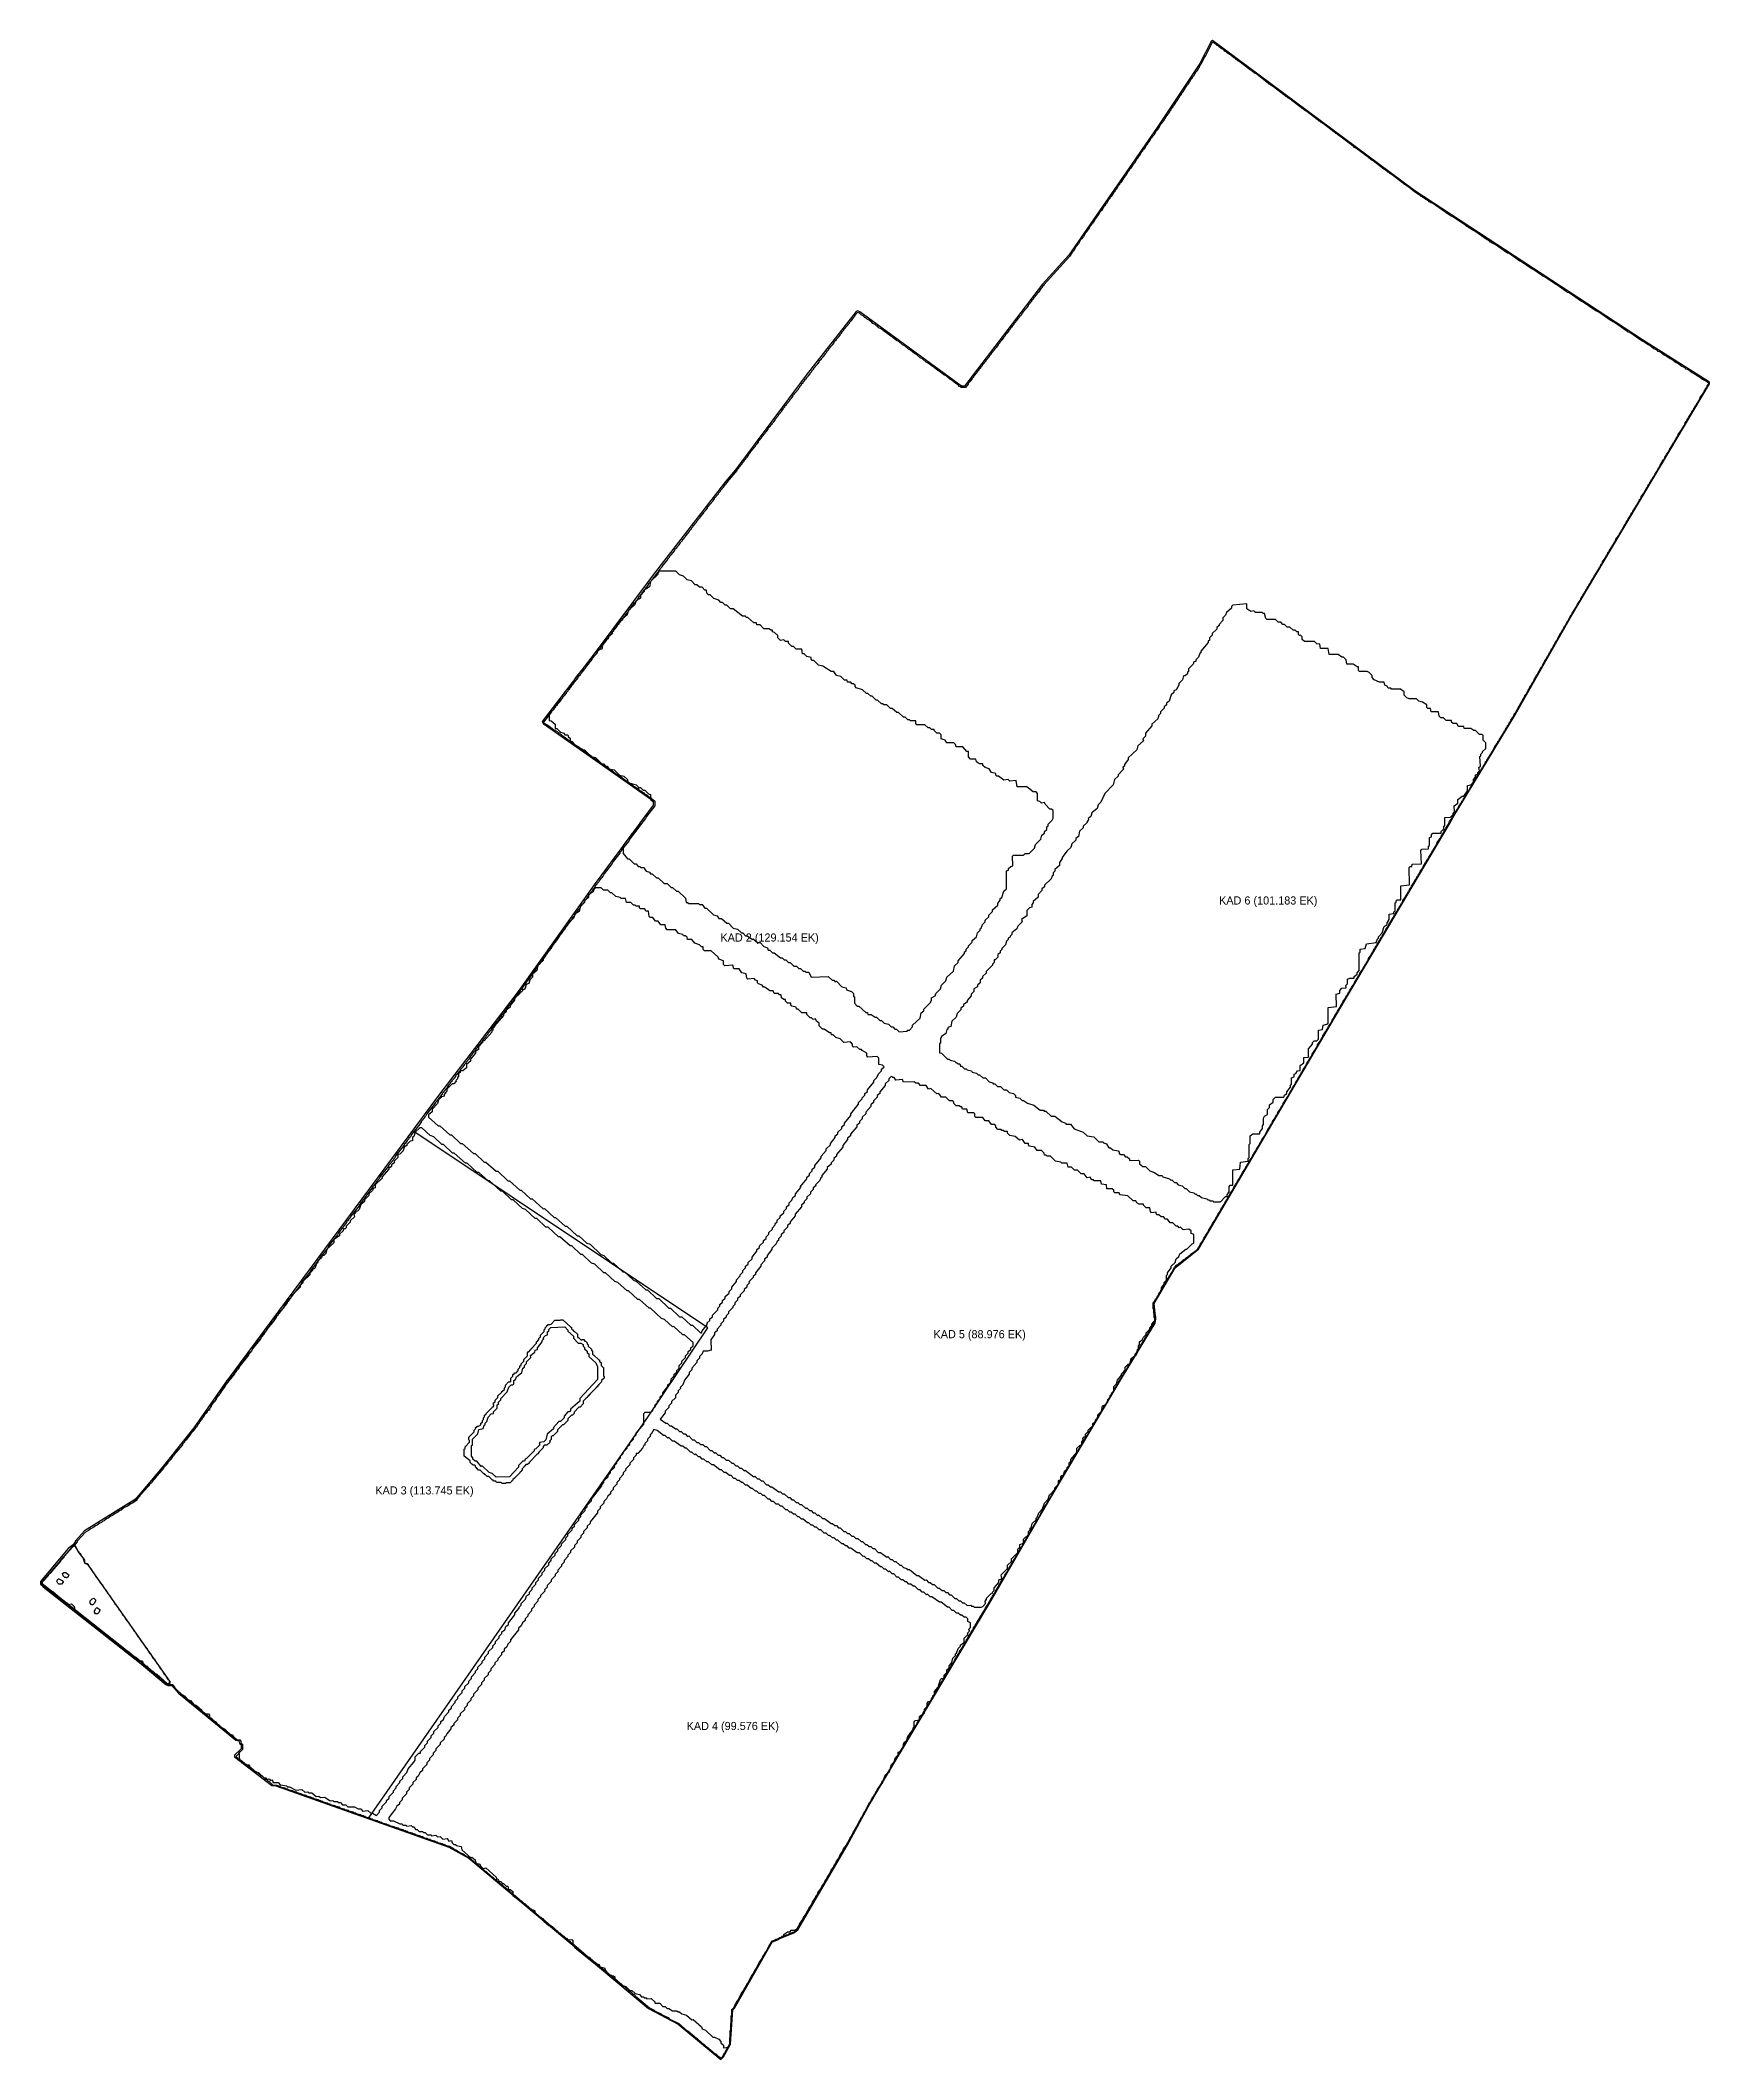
# Model space of a CAD drawing. Header units: metres. Extents: x 383 to 2851, y 138 to 3124.
import ezdxf

# ---------------------------------------------------------------- set-up
doc = ezdxf.new("R2010")
doc.units = ezdxf.units.M
for name, color, linetype in [('BERTINDIH_KAD3_PLOT2', 6, 'Continuous'), ('KAD_2', 3, 'Continuous'), ('KAD_3', 3, 'Continuous'), ('KAD_3_KALIBRASI_113.745EK', 3, 'Continuous'), ('KAD_4', 3, 'Continuous'), ('KAD_5', 3, 'Continuous'), ('KAD_6', 3, 'Continuous'), ('LABEL', 7, 'Continuous'), ('PLOT2_DALAM_KAD3', 6, 'Continuous'), ('PLOT2_PENGAMBILAN', 1, 'Continuous'), ('PTD112724_DARI_PDF', 5, 'Continuous'), ('PTD112724_KALIBRASI', 5, 'Continuous')]:
    doc.layers.add(name, color=color, linetype=linetype)

msp = doc.modelspace()

# ---------------------------------------------------------------- texts
at = {"layer": 'LABEL'}
for s, p in [('KAD 6 (101.183 EK)', (2125.7, 1846.3)), ('KAD 2 (129.154 EK)', (1388.3, 1791.5)), ('KAD 5 (88.976 EK)', (1703.4, 1204.9)), ('KAD 3 (113.745 EK)', (877.9, 973.9)), ('KAD 4 (99.576 EK)', (1338.3, 625.5))]:
    msp.add_text(s, height=12, dxfattribs=at).set_placement(p)

# ---------------------------------------------------------------- linework, layer by layer
at = {"layer": 'BERTINDIH_KAD3_PLOT2'}
msp.add_lwpolyline([(430.2, 896.9), (385, 844.5), (385, 842.2), (423.9, 811.2), (428.6, 812), (432.6, 808), (433.4, 803.3), (519.1, 735.8), (523.9, 733.4), (530.2, 727.9), (532.6, 727.9), (534.2, 726.3), (534.2, 723.9), (552.4, 708.8), (554.8, 708), (569.9, 694.5), (573.1, 694.5), (573.9, 697.7), (453.2, 869.9), (448.5, 872.3), (446.1, 880.3), (439.7, 887.4), (435, 896.1), (432.6, 897.7)], close=True, dxfattribs=at)
at = {"layer": 'KAD_2'}
for points in [[(1297, 2339.2), (1295.4, 2333.6), (1285.1, 2324.1), (1283.5, 2316.2), (1275.6, 2311.4), (1275.6, 2309), (1270, 2303.5), (1270, 2299.5), (1263.6, 2295.5), (1261.3, 2289.2), (1256.5, 2285.2), (1254.1, 2285.2), (1254.1, 2282.8), (1251.7, 2280.4), (1250.2, 2274.9), (1243.8, 2269.3), (1243, 2266.2), (1240.6, 2266.2), (1238.2, 2263.8), (1238.2, 2262.2), (1234.3, 2258.2), (1234.3, 2255.8), (1230.3, 2252.7), (1230.3, 2250.3), (1227.9, 2248.7), (1228.7, 2247.1), (1222.4, 2241.5), (1222.4, 2239.2), (1218.4, 2237.6), (1218.4, 2235.2), (1214.4, 2232), (1212.8, 2224.1), (1209.7, 2223.3), (1204.9, 2219.3), (1204.9, 2216.9), (1201.7, 2213.8), (1198.6, 2213), (1197, 2207.4), (1186.7, 2197.9), (1185.1, 2193.9), (1181.1, 2190.8), (1173.2, 2180.4), (1173.2, 2177.3), (1170.8, 2174.9), (1170.8, 2173.3), (1158.1, 2160.6), (1149.3, 2148.7), (1149.3, 2147.1), (1145.4, 2143.1), (1145.4, 2141.5), (1137.4, 2133.6), (1137.4, 2129.6), (1135.1, 2128), (1135.1, 2118.5), (1138.2, 2117.7), (1143.8, 2113), (1143.8, 2106.6), (1146.2, 2106.6), (1151.7, 2101.1), (1156.5, 2099.5), (1158.1, 2097.1), (1162.8, 2097.1), (1163.6, 2093.9), (1166, 2092.3), (1166, 2088.4), (1169.2, 2087.6), (1176.3, 2078.8), (1178.7, 2078.8), (1181.1, 2076.4), (1183.5, 2076.4), (1184.3, 2074.9), (1187.5, 2074.9), (1197, 2065.3), (1203.3, 2063.8), (1212.8, 2054.2), (1215.2, 2054.2), (1218.4, 2051), (1220.8, 2051), (1223.2, 2047.1), (1231.1, 2045.5), (1239, 2037.6), (1245.4, 2036), (1250.9, 2031.2), (1250.9, 2028.8), (1253.3, 2026.4), (1263.6, 2023.3), (1267.6, 2019.3), (1270, 2019.3), (1274, 2015.3), (1276.3, 2015.3), (1281.9, 2009.8), (1285.1, 2009), (1285.1, 2001.8), (1289, 1998.7), (1289, 1993.1), (1268.4, 1966.1), (1267.6, 1961.4), (1263.6, 1957.4), (1263.6, 1955.8), (1257.3, 1951), (1244.6, 1933.6), (1244.6, 1921.7), (1250.9, 1913.7), (1253.3, 1913.7), (1260.5, 1906.6), (1263.6, 1906.6), (1266.8, 1902.6), (1269.2, 1902.6), (1270.8, 1901), (1275.6, 1901), (1276.3, 1897.9), (1278.7, 1895.5), (1283.5, 1893.9), (1285.1, 1891.5), (1287.5, 1891.5), (1293.8, 1885.9), (1296.2, 1885.9), (1304.9, 1877.2), (1309.7, 1877.2), (1315.2, 1871.7), (1317.6, 1871.7), (1323.2, 1866.1), (1325.6, 1866.1), (1336.7, 1855.8), (1337.5, 1849.4), (1339.8, 1849.4), (1341.4, 1847.8), (1355.7, 1847.8), (1357.3, 1846.3), (1361.3, 1846.3), (1365.2, 1840.7), (1367.6, 1840.7), (1377.9, 1831.2), (1383.5, 1829.6), (1385.9, 1825.6), (1389.9, 1825.6), (1397.8, 1818.5), (1400.2, 1818.5), (1407.3, 1811.3), (1413.7, 1809.8), (1419.2, 1804.2), (1421.6, 1804.2), (1425.6, 1800.2), (1428, 1800.2), (1435.9, 1794.7), (1436.7, 1795.5), (1443, 1789.9), (1447, 1789.9), (1452.6, 1784.3), (1458.1, 1782), (1458.9, 1778.8), (1461.3, 1778.8), (1465.3, 1774.8), (1467.6, 1774.8), (1477.2, 1767.7), (1479.5, 1767.7), (1482.7, 1764.5), (1485.1, 1764.5), (1489.1, 1760.5), (1491.5, 1760.5), (1497, 1755), (1501, 1755), (1504.2, 1751.8), (1506.5, 1751.8), (1510.5, 1747.8), (1512.9, 1747.8), (1514.5, 1746.2), (1519.2, 1746.2), (1522.4, 1739.1), (1547.8, 1739.9), (1553.4, 1734.3), (1555.8, 1734.3), (1558.1, 1732), (1559.7, 1732.8), (1567.7, 1724.8), (1574, 1723.2), (1574.8, 1720.1), (1581.9, 1717.7), (1585.1, 1714.5), (1585.1, 1710.5), (1586.7, 1709.7), (1586.7, 1700.2), (1590.7, 1696.2), (1593.1, 1696.2), (1603.4, 1686.7), (1605.8, 1686.7), (1606.5, 1683.5), (1611.3, 1683.5), (1616.9, 1679.6), (1619.2, 1679.6), (1624, 1674.8), (1626.4, 1674.8), (1630.4, 1670.8), (1636.7, 1669.3), (1640.7, 1665.3), (1643.1, 1665.3), (1646.2, 1662.1), (1648.6, 1662.1), (1652.6, 1658.1), (1664.5, 1658.9), (1665.3, 1660.5), (1667.7, 1660.5), (1672.4, 1665.3), (1672.4, 1667.7), (1683.5, 1678), (1685.1, 1685.9), (1689.1, 1689.1), (1689.1, 1691.5), (1698.6, 1701), (1700.2, 1704.2), (1700.2, 1708.1), (1705.8, 1711.3), (1706.6, 1714.5), (1713.7, 1721.6), (1715.3, 1727.2), (1721.6, 1733.5), (1723.2, 1739.1), (1732.8, 1747.8), (1734.3, 1755.8), (1739.9, 1760.5), (1739.9, 1762.9), (1749.4, 1774), (1749.4, 1776.4), (1751.8, 1778), (1751.8, 1780.4), (1755, 1783.6), (1755, 1785.1), (1760.5, 1790.7), (1760.5, 1793.1), (1766.9, 1798.6), (1768.5, 1804.2), (1772.4, 1808.2), (1772.4, 1810.5), (1774, 1811.3), (1775.6, 1816.9), (1779.6, 1820.9), (1779.6, 1823.2), (1785.1, 1828), (1785.1, 1830.4), (1790.7, 1835.9), (1790.7, 1838.3), (1798.6, 1845.5), (1798.6, 1847.8), (1801.8, 1852.6), (1801.8, 1855), (1804.2, 1856.6), (1807.4, 1866.1), (1811.3, 1869.3), (1811.3, 1896.3), (1814.5, 1897.1), (1814.5, 1899.4), (1817.7, 1902.6), (1820.9, 1903.4), (1820.1, 1917.7), (1821.7, 1919.3), (1836.7, 1919.3), (1839.1, 1921.7), (1844.7, 1921.7), (1852.6, 1929.6), (1854.2, 1935.2), (1862.1, 1943.1), (1863.7, 1948.7), (1867.7, 1951.8), (1867.7, 1954.2), (1870.9, 1957.4), (1870.9, 1961.4), (1873.2, 1962.9), (1873.2, 1965.3), (1878.8, 1970.9), (1880.4, 1974.1), (1880.4, 1985.2), (1878, 1987.5), (1875.6, 1987.5), (1868.5, 1994.7), (1867.7, 1997.1), (1862.9, 1996.3), (1860.5, 1998.7), (1857.4, 1999.5), (1857.4, 2010.6), (1855, 2012.9), (1851, 2012.9), (1841.5, 2020.1), (1827.2, 2020.1), (1825.6, 2029.6), (1816.1, 2028.8), (1813.7, 2031.2), (1807.4, 2030.4), (1799.4, 2036), (1797, 2036), (1795.5, 2037.6), (1795.5, 2039.9), (1789.1, 2041.5), (1785.9, 2047.1), (1779.6, 2048.7), (1776.4, 2051.8), (1776.4, 2054.2), (1771.6, 2054.2), (1766.9, 2057.4), (1766.1, 2061.4), (1758.2, 2061.4), (1755, 2064.5), (1755, 2072.5), (1752.6, 2072.5), (1747, 2079.6), (1736.7, 2079.6), (1735.9, 2082.8), (1733.5, 2085.2), (1723.2, 2085.2), (1720.8, 2089.2), (1714.5, 2091.5), (1714.5, 2097.1), (1712.1, 2099.5), (1708.1, 2099.5), (1704.2, 2103.4), (1704.2, 2105), (1700.2, 2105), (1697.8, 2107.4), (1695.4, 2107.4), (1690.7, 2112.2), (1678.8, 2112.2), (1677.2, 2113.8), (1677.2, 2117.7), (1669.3, 2117.7), (1667.7, 2119.3), (1665.3, 2119.3), (1661.3, 2123.3), (1658.9, 2123.3), (1651.8, 2130.4), (1649.4, 2130.4), (1642.3, 2136), (1639.9, 2136), (1634.3, 2141.5), (1629.6, 2141.5), (1628.8, 2143.1), (1626.4, 2143.1), (1620.8, 2148.7), (1618.5, 2148.7), (1612.9, 2154.2), (1610.5, 2154.2), (1606.5, 2158.2), (1604.2, 2158.2), (1598.6, 2163.8), (1589.1, 2166.9), (1587.5, 2168.5), (1587.5, 2170.9), (1585.1, 2172.5), (1582.7, 2172.5), (1581.1, 2174.9), (1576.4, 2174.9), (1575.6, 2178), (1571.6, 2178), (1566.1, 2183.6), (1559.7, 2185.2), (1555.8, 2190.8), (1551.8, 2190.8), (1539.9, 2198.7), (1533.5, 2200.3), (1526.4, 2207.4), (1524, 2207.4), (1522.4, 2209), (1522.4, 2211.4), (1516.1, 2213), (1512.1, 2216.9), (1509.7, 2216.9), (1508.9, 2224.1), (1500.2, 2224.1), (1496.2, 2228.1), (1493.8, 2228.1), (1489.1, 2232.8), (1489.1, 2235.2), (1484.3, 2235.2), (1481.9, 2237.6), (1477.2, 2236.8), (1473.2, 2240.8), (1473.2, 2243.9), (1468.4, 2248.7), (1465.3, 2249.5), (1465.3, 2251.9), (1462.9, 2251.9), (1460.5, 2254.2), (1452.6, 2254.2), (1447, 2259.8), (1442.2, 2259.8), (1441.4, 2263), (1437.5, 2263), (1428.8, 2270.9), (1426.4, 2270.9), (1425.6, 2272.5), (1420.8, 2272.5), (1407.3, 2283.6), (1403.3, 2283.6), (1397.8, 2289.2), (1395.4, 2289.2), (1391.4, 2293.1), (1389.1, 2293.1), (1385.9, 2296.3), (1378.7, 2298.7), (1373.2, 2304.3), (1370.8, 2304.3), (1368.4, 2306.6), (1367.6, 2311.4), (1365.2, 2311.4), (1361.3, 2315.4), (1357.3, 2315.4), (1353.3, 2319.3), (1351, 2319.3), (1345.4, 2324.9), (1339.1, 2326.5), (1333.5, 2332), (1327.9, 2333.6), (1322.4, 2339.2)], [(1203.3, 1870.9), (1200.9, 1868.5), (1200.1, 1865.3), (1193, 1861.3), (1193, 1856.6), (1187.5, 1851.8), (1187.5, 1849.4), (1181.1, 1843.9), (1179.5, 1835.9), (1173.2, 1832), (1171.6, 1826.4), (1166.8, 1821.7), (1164.4, 1821.7), (1162, 1819.3), (1162, 1815.3), (1158.1, 1812.1), (1158.1, 1809.8), (1154.1, 1806.6), (1154.1, 1804.2), (1147.8, 1797.8), (1147.8, 1796.3), (1138.2, 1785.1), (1138.2, 1781.2), (1130.3, 1774), (1130.3, 1771.6), (1126.3, 1766.1), (1126.3, 1763.7), (1118.4, 1756.6), (1116.8, 1748.6), (1110.5, 1743.1), (1110.5, 1739.1), (1106.5, 1735.1), (1104.9, 1729.6), (1100.9, 1728), (1099.3, 1722.4), (1097.8, 1720.8), (1095.4, 1720.8), (1095.4, 1718.5), (1093.8, 1716.9), (1091.4, 1716.9), (1091.4, 1714.5), (1083.5, 1707.4), (1083.5, 1705), (1077.1, 1697), (1077.1, 1694.7), (1071.6, 1689.9), (1071.6, 1687.5), (1067.6, 1684.3), (1067.6, 1682), (1054.1, 1666.9), (1054.1, 1665.3), (1051.7, 1662.9), (1051.7, 1660.5), (1050.1, 1659.7), (1050.1, 1657.3), (1039, 1644.6), (1036.6, 1644.6), (1036.6, 1642.3), (1030.3, 1635.9), (1030.3, 1631.9), (1026.3, 1628.8), (1026.3, 1626.4), (1018.4, 1616.9), (1019.2, 1615.3), (1012.8, 1609.7), (1012.8, 1605), (1007.3, 1600.2), (1003.3, 1600.2), (1003.3, 1597.8), (1000.9, 1596.2), (1000.9, 1591.5), (999.3, 1590.7), (999.3, 1588.3), (996.9, 1585.9), (997.7, 1585.1), (993.8, 1581.1), (991.4, 1581.1), (983.5, 1573.2), (983.5, 1570.8), (979.5, 1565.3), (979.5, 1562.9), (976.3, 1562.1), (971.5, 1557.3), (970, 1551.8), (962, 1543.8), (962, 1539.9), (956.5, 1535.1), (956.5, 1531.9), (970.8, 1519.2), (973.1, 1519.2), (988.2, 1505.7), (990.6, 1505.7), (1004.1, 1493), (1006.5, 1493), (1023.1, 1478), (1025.5, 1478), (1039, 1465.3), (1041.4, 1465.3), (1056.5, 1451.8), (1058.9, 1451.8), (1073.9, 1437.5), (1076.3, 1437.5), (1091.4, 1424), (1093.8, 1424), (1107.3, 1411.3), (1109.7, 1411.3), (1126.3, 1396.2), (1127.9, 1397), (1142.2, 1383.5), (1144.6, 1383.5), (1158.9, 1370.8), (1161.3, 1370.8), (1176.3, 1356.5), (1178.7, 1356.5), (1190.6, 1345.4), (1195.4, 1343.8), (1211.3, 1328.7), (1216, 1327.1), (1227.9, 1316), (1230.3, 1316), (1243.8, 1303.3), (1246.2, 1303.3), (1259.7, 1290.6), (1264.4, 1289), (1277.9, 1276.3), (1280.3, 1276.3), (1293.8, 1263.6), (1297, 1263.6), (1312.1, 1249.4), (1314.4, 1249.4), (1327.9, 1236.7), (1331.1, 1236.7), (1344.6, 1224), (1347, 1224), (1358.9, 1212.8), (1360.5, 1212.8), (1361.3, 1216), (1369.2, 1225.5), (1368.4, 1227.1), (1372.4, 1231.1), (1372.4, 1233.5), (1376.4, 1236.7), (1376.4, 1239), (1384.3, 1247), (1384.3, 1249.4), (1387.5, 1252.5), (1387.5, 1254.9), (1391.4, 1258.1), (1391.4, 1260.5), (1395.4, 1264.4), (1395.4, 1266.8), (1401, 1271.6), (1401, 1274), (1404.9, 1277.9), (1404.9, 1280.3), (1412.1, 1289), (1412.1, 1291.4), (1417.6, 1297), (1417.6, 1298.6), (1421.6, 1302.5), (1421.6, 1304.9), (1425.6, 1308.9), (1425.6, 1311.3), (1429.5, 1314.4), (1429.5, 1316.8), (1435.1, 1322.4), (1435.1, 1324.8), (1442.2, 1333.5), (1442.2, 1335.9), (1446.2, 1339.1), (1446.2, 1341.4), (1451.8, 1347), (1451.8, 1349.4), (1455.7, 1352.5), (1455.7, 1354.9), (1459.7, 1358.9), (1459.7, 1361.3), (1465.3, 1366), (1465.3, 1368.4), (1469.2, 1372.4), (1469.2, 1374.8), (1472.4, 1377.2), (1472.4, 1379.5), (1476.4, 1383.5), (1476.4, 1385.9), (1481.9, 1390.6), (1481.9, 1393), (1485.9, 1397), (1485.9, 1399.4), (1489.9, 1402.6), (1489.9, 1404.9), (1493.8, 1408.9), (1495.4, 1412.9), (1499.4, 1416), (1499.4, 1418.4), (1507.3, 1428), (1506.5, 1429.5), (1516.1, 1440.7), (1516.1, 1443), (1520, 1446.2), (1520, 1448.6), (1524, 1452.6), (1524, 1454.9), (1528, 1458.1), (1528, 1460.5), (1537.5, 1471.6), (1537.5, 1474), (1544.6, 1482.7), (1544.6, 1485.1), (1551, 1490.7), (1551, 1493), (1558.1, 1501.8), (1558.1, 1504.2), (1562.1, 1507.3), (1562.1, 1509.7), (1567.7, 1515.3), (1567.7, 1517.6), (1571.6, 1520.8), (1571.6, 1523.2), (1581.1, 1534.3), (1581.1, 1536.7), (1592.3, 1551), (1592.3, 1553.4), (1597.8, 1558.9), (1597.8, 1560.5), (1601.8, 1564.5), (1601.8, 1566.9), (1605.8, 1570), (1605.8, 1572.4), (1615.3, 1583.5), (1615.3, 1585.9), (1619.2, 1589.9), (1622.4, 1596.2), (1626.4, 1600.2), (1626.4, 1602.6), (1630.4, 1606.5), (1628, 1608.9), (1622.4, 1609.7), (1622.4, 1619.2), (1620, 1621.6), (1606.5, 1620.8), (1605, 1622.4), (1605, 1626.4), (1597.8, 1630.4), (1597, 1631.9), (1594.6, 1631.9), (1589.9, 1635.9), (1585.1, 1635.1), (1583.5, 1636.7), (1583.5, 1639.9), (1580.4, 1643.1), (1570.8, 1642.3), (1565.3, 1647.8), (1558.9, 1649.4), (1555, 1653.4), (1552.6, 1653.4), (1551.8, 1656.6), (1549.4, 1656.6), (1541.5, 1662.1), (1539.1, 1662.1), (1534.3, 1666.9), (1534.3, 1670.8), (1530.3, 1674), (1528.8, 1677.2), (1525.6, 1676.4), (1523.2, 1678.8), (1520.8, 1678.8), (1516.1, 1683.5), (1516.1, 1685.9), (1508.9, 1685.9), (1503.4, 1691.5), (1501, 1691.5), (1500.2, 1694.7), (1493.8, 1696.2), (1492.2, 1697.8), (1492.2, 1700.2), (1487.5, 1700.2), (1484.3, 1703.4), (1484.3, 1705.8), (1481.9, 1705.8), (1478.8, 1708.1), (1478, 1712.9), (1475.6, 1712.9), (1474, 1714.5), (1467.6, 1714.5), (1466.1, 1718.5), (1461.3, 1718.5), (1454.1, 1724), (1451.8, 1724), (1450.2, 1727.2), (1444.6, 1728.8), (1443, 1730.4), (1443, 1733.5), (1439.9, 1734.3), (1438.3, 1736.7), (1428.8, 1735.9), (1427.2, 1737.5), (1426.4, 1743.9), (1420, 1745.5), (1416, 1751), (1408.1, 1751), (1406.5, 1756.6), (1394.6, 1755.8), (1393, 1757.4), (1393, 1762.9), (1385.9, 1765.3), (1385.1, 1768.5), (1374.8, 1778), (1364.5, 1778), (1362.9, 1779.6), (1362.9, 1783.6), (1360.5, 1783.6), (1357.3, 1786.7), (1350.2, 1789.1), (1346.2, 1794.7), (1339.8, 1794.7), (1339.1, 1797.8), (1335.9, 1800.2), (1333.5, 1800.2), (1332.7, 1801.8), (1326.4, 1803.4), (1322.4, 1809), (1309.7, 1809), (1307.3, 1811.3), (1306.5, 1816.1), (1300.2, 1816.1), (1296.2, 1821.7), (1292.2, 1821.7), (1288.3, 1827.2), (1284.3, 1827.2), (1282.7, 1828.8), (1281.9, 1836.7), (1277.9, 1836.7), (1276.3, 1839.9), (1270, 1839.9), (1268.4, 1841.5), (1268.4, 1843.9), (1263.6, 1843.9), (1262.1, 1845.5), (1259.7, 1845.5), (1255.7, 1849.4), (1249.4, 1849.4), (1247.8, 1855), (1241.4, 1855), (1239.8, 1856.6), (1233.5, 1858.2), (1227.9, 1863.7), (1225.5, 1863.7), (1221.6, 1867.7), (1215.2, 1867.7), (1212.1, 1870.9)]]:
    msp.add_lwpolyline(points, close=True, dxfattribs=at)
at = {"layer": 'KAD_3'}
for points in [[(946.9, 1516.1), (943.8, 1516.1), (936.6, 1509.7), (935, 1503.4), (932.7, 1501.8), (932.7, 1497), (929.5, 1496.2), (924.7, 1491.5), (924.7, 1489.9), (920.8, 1487.5), (919.2, 1481.9), (914.4, 1477.2), (911.2, 1476.4), (911.2, 1472.4), (905.7, 1466.8), (905.7, 1464.5), (901.7, 1461.3), (901.7, 1458.9), (900.1, 1457.3), (897.7, 1457.3), (897.7, 1454.9), (887.4, 1443), (888.2, 1441.4), (877.9, 1431.9), (877.9, 1427.2), (874.7, 1426.4), (873.9, 1423.2), (868.4, 1418.4), (868.4, 1416), (862, 1409.7), (862, 1407.3), (856.5, 1402.6), (854.1, 1395.4), (851.7, 1393), (848.5, 1392.2), (848.5, 1389.9), (846.1, 1388.3), (846.9, 1384.3), (840.6, 1378.7), (840.6, 1376.4), (835, 1370.8), (835, 1368.4), (833.4, 1366.8), (831.1, 1366.8), (830.3, 1363.7), (824.7, 1358.9), (824.7, 1356.5), (816.8, 1351), (816.8, 1346.2), (806.4, 1336.7), (804.9, 1330.3), (801.7, 1327.1), (799.3, 1327.1), (798.5, 1324), (793, 1319.2), (793, 1316.8), (790.6, 1314.4), (789, 1308.9), (787.4, 1307.3), (785, 1307.3), (785, 1304.9), (781, 1301), (781, 1298.6), (770.7, 1289), (770.7, 1286.7), (766.8, 1282.7), (766.8, 1280.3), (754.1, 1267.6), (752.5, 1263.6), (748.5, 1262.1), (748.5, 1260.5), (744.5, 1256.5), (742.2, 1249.4), (734.2, 1242.2), (734.2, 1239.8), (727.9, 1233.5), (727.9, 1231.1), (717.5, 1221.6), (717.5, 1216.8), (705.6, 1204.9), (705.6, 1203.3), (703.3, 1200.9), (703.3, 1198.6), (696.9, 1192.2), (695.3, 1186.7), (691.4, 1182.7), (689, 1182.7), (689, 1180.3), (685, 1176.3), (685, 1174), (683.4, 1172.4), (681, 1172.4), (680.2, 1169.2), (676.3, 1165.2), (676.3, 1162.8), (672.3, 1159.7), (672.3, 1157.3), (668.3, 1153.3), (668.3, 1150.9), (666.8, 1149.3), (664.4, 1149.3), (663.6, 1146.2), (658, 1141.4), (655.6, 1134.3), (649.3, 1127.9), (649.3, 1124), (642.9, 1117.6), (641.3, 1112), (635, 1108.1), (635, 1103.3), (632.6, 1100.9), (632.6, 1098.5), (629.4, 1097.8), (628.6, 1094.6), (625.5, 1091.4), (623.1, 1091.4), (609.6, 1072.4), (554.8, 1004.1), (522.3, 966), (447.7, 920), (435, 905.7), (431.8, 900.1), (423.9, 893.8), (382.6, 845.3), (383.4, 840.6), (391.3, 835.8), (397.7, 830.3), (400.8, 830.3), (411.2, 821.5), (411.2, 819.1), (416.7, 813.6), (421.5, 813.6), (423.9, 811.2), (428.6, 812), (432.6, 808), (432.6, 801.7), (449.3, 789), (452.4, 789), (458, 784.2), (458, 781.8), (465.9, 776.3), (469.1, 772.3), (473.9, 769.9), (476.2, 766.8), (485.8, 759.6), (488.9, 759.6), (492.1, 757.2), (497.7, 750.1), (505.6, 746.1), (506.4, 742.9), (509.6, 740.6), (512.8, 740.6), (513.6, 737.4), (516.7, 735), (523.9, 733.4), (530.2, 727.9), (532.6, 727.9), (534.2, 726.3), (534.2, 722.3), (542.1, 716.8), (546.1, 711.2), (548.5, 711.2), (552.4, 708), (554.8, 708), (558.8, 700.9), (571.5, 691.4), (577.1, 691.4), (586.6, 680.2), (591.3, 676.3), (596.1, 676.3), (596.9, 673.1), (601.7, 669.1), (604.8, 669.1), (608.8, 663.6), (613.6, 662), (621.5, 654.8), (621.5, 653.3), (626.3, 649.3), (631, 649.3), (632.6, 647.7), (632.6, 643.7), (639.8, 638.2), (642.1, 638.2), (646.1, 631), (648.5, 631), (652.5, 627.1), (655.6, 627.1), (656.4, 623.9), (658.8, 622.3), (659.6, 619.9), (666, 618.3), (671.5, 610.4), (676.3, 609.6), (677.1, 605.6), (679.4, 604), (679.4, 597.7), (676.3, 594.5), (677.1, 581), (685.8, 573.9), (691.4, 573.9), (692.1, 570.7), (698.5, 565.1), (705.6, 562), (713.6, 554.8), (716, 554.8), (718.3, 552.4), (720.7, 553.2), (723.1, 550.9), (724.7, 551.7), (726.3, 550.1), (726.3, 547.7), (734.2, 547.7), (737.4, 544.5), (746.9, 542.9), (747.7, 541.3), (750.9, 541.3), (760.4, 536.6), (769.1, 537.4), (773.9, 533.4), (777.9, 534.2), (779.5, 532.6), (784.2, 532.6), (790.6, 527), (794.5, 527.8), (796.9, 525.5), (803.3, 526.3), (811.2, 520.7), (815.2, 521.5), (816.8, 519.9), (822.3, 519.9), (823.1, 518.3), (826.3, 518.3), (829.5, 515.1), (834.2, 515.1), (837.4, 512), (846.9, 512), (852.5, 508.8), (857.2, 508.8), (858.8, 505.6), (866.8, 506.4), (871.5, 502.4), (873.9, 502.4), (879.5, 499.3), (884.2, 504), (884.2, 506.4), (888.2, 510.4), (888.2, 512.8), (894.6, 519.1), (894.6, 521.5), (898.5, 524.7), (898.5, 527), (904.9, 533.4), (904.9, 535.8), (908.8, 539.8), (908.8, 542.1), (914.4, 547.7), (914.4, 550.1), (918.4, 554), (918.4, 556.4), (924.7, 562.8), (926.3, 568.3), (935, 577.9), (936.6, 581), (936.6, 585.8), (942.2, 591.3), (944.6, 591.3), (944.6, 593.7), (950.9, 600.1), (950.9, 602.5), (954.9, 606.4), (954.9, 608.8), (960.4, 614.4), (960.4, 616.7), (964.4, 620.7), (964.4, 623.1), (970.8, 629.4), (970.8, 631.8), (974.7, 635.8), (974.7, 638.2), (978.7, 641.3), (980.3, 645.3), (986.6, 652.5), (986.6, 654.8), (990.6, 658), (990.6, 660.4), (996.2, 666), (996.2, 668.3), (1000.1, 672.3), (1000.1, 674.7), (1006.5, 681), (1006.5, 683.4), (1010.4, 687.4), (1010.4, 689.8), (1016, 695.3), (1016, 697.7), (1020, 701.7), (1020, 704.1), (1026.3, 710.4), (1026.3, 712.8), (1029.5, 716), (1029.5, 718.3), (1035.8, 724.7), (1035.8, 727.1), (1039.8, 731), (1039.8, 733.4), (1045.4, 739), (1045.4, 741.4), (1051.7, 747.7), (1051.7, 750.1), (1055.7, 754.1), (1055.7, 756.4), (1061.2, 762), (1061.2, 764.4), (1065.2, 768.3), (1065.2, 770.7), (1069.2, 773.9), (1070.8, 778.7), (1074.7, 781.8), (1074.7, 784.2), (1084.3, 796.1), (1084.3, 798.5), (1090.6, 805.7), (1090.6, 807.2), (1093.8, 810.4), (1093.8, 812.8), (1100.1, 819.1), (1101.7, 823.9), (1105.7, 827.1), (1105.7, 829.5), (1109.7, 833.4), (1109.7, 835.8), (1115.2, 841.4), (1115.2, 843.8), (1119.2, 847.7), (1119.2, 850.1), (1124.7, 855.7), (1124.7, 858), (1128.7, 862), (1128.7, 864.4), (1134.3, 869.9), (1134.3, 872.3), (1138.2, 876.3), (1138.2, 878.7), (1143.8, 884.2), (1143.8, 886.6), (1147.8, 890.6), (1147.8, 893), (1153.3, 898.5), (1153.3, 900.9), (1159.7, 907.3), (1159.7, 909.6), (1162.8, 912.8), (1162.8, 915.2), (1169.2, 921.5), (1169.2, 923.9), (1172.4, 927.1), (1172.4, 929.5), (1178.7, 935.8), (1178.7, 938.2), (1181.9, 941.4), (1181.9, 943.8), (1188.2, 950.1), (1188.2, 952.5), (1191.4, 955.7), (1191.4, 958.1), (1197.8, 964.4), (1197.8, 966.8), (1212.8, 986.6), (1212.8, 988.2), (1216, 991.4), (1216, 993.8), (1222.4, 1000.1), (1222.4, 1002.5), (1225.5, 1005.7), (1225.5, 1008.1), (1231.9, 1014.4), (1231.1, 1016), (1235.1, 1020), (1235.1, 1022.3), (1240.6, 1027.9), (1240.6, 1030.3), (1244.6, 1034.3), (1244.6, 1036.6), (1250.2, 1042.2), (1250.2, 1044.6), (1254.1, 1047.8), (1254.1, 1050.1), (1259.7, 1055.7), (1259.7, 1058.1), (1263.6, 1062), (1263.6, 1064.4), (1274.8, 1077.9), (1274.8, 1093.8), (1277.1, 1095.4), (1285.9, 1095.4), (1288.3, 1097.8), (1288.3, 1100.1), (1292.2, 1104.1), (1291.4, 1105.7), (1295.4, 1109.7), (1295.4, 1112), (1299.4, 1116), (1299.4, 1118.4), (1303.3, 1121.6), (1303.3, 1124), (1310.5, 1133.5), (1310.5, 1135.9), (1314.4, 1139), (1316, 1145.4), (1320, 1149.3), (1320, 1151.7), (1324, 1154.9), (1324, 1157.3), (1327.1, 1160.5), (1327.1, 1164.4), (1331.1, 1168.4), (1331.1, 1170.8), (1336.7, 1176.3), (1336.7, 1178.7), (1340.6, 1182.7), (1340.6, 1185.1), (1344.6, 1188.2), (1344.6, 1190.6), (1347.8, 1193.8), (1347.8, 1198.6), (1335.1, 1209.7), (1332.7, 1209.7), (1319.2, 1222.4), (1317.6, 1221.6), (1305.7, 1232.7), (1301, 1234.3), (1285.1, 1249.4), (1282.7, 1249.4), (1268.4, 1262.1), (1266, 1262.1), (1252.5, 1274.8), (1250.2, 1274.8), (1236.7, 1287.5), (1231.9, 1289), (1218.4, 1301.8), (1216, 1301.8), (1202.5, 1314.4), (1197.8, 1316), (1184.3, 1328.7), (1181.9, 1328.7), (1168.4, 1341.4), (1166, 1341.4), (1150.9, 1354.9), (1148.6, 1354.9), (1133.5, 1369.2), (1130.3, 1369.2), (1116.8, 1381.9), (1114.4, 1381.9), (1100.1, 1395.4), (1095.4, 1397), (1081.9, 1409.7), (1079.5, 1409.7), (1066, 1422.4), (1063.6, 1422.4), (1047, 1437.5), (1044.6, 1437.5), (1031.1, 1450.2), (1028.7, 1450.2), (1013.6, 1463.7), (1011.2, 1463.7), (994.6, 1478.8), (992.2, 1478.8), (978.7, 1491.5), (976.3, 1491.5), (964.4, 1502.6), (958.8, 1504.9)], [(1158.1, 1221.6), (1162.8, 1216.8), (1162.8, 1215.2), (1170.8, 1208.1), (1170.8, 1204.9), (1177.9, 1197.8), (1181.9, 1197.8), (1185.1, 1195.4), (1185.1, 1193), (1187.5, 1191.4), (1187.5, 1189), (1191.4, 1185.9), (1191.4, 1183.5), (1193.8, 1181.9), (1193.8, 1177.9), (1204.1, 1168.4), (1206.5, 1162.8), (1206.5, 1143.8), (1180.3, 1116), (1180.3, 1112), (1166.8, 1100.1), (1166.8, 1097.8), (1165.2, 1096.2), (1162.8, 1096.2), (1157.3, 1089.8), (1157.3, 1087.4), (1151.7, 1081.9), (1149.3, 1081.9), (1141.4, 1073.1), (1141.4, 1070.8), (1131.9, 1062.8), (1130.3, 1054.9), (1127.1, 1051.7), (1120.8, 1050.9), (1120.8, 1047), (1115.2, 1041.4), (1112.8, 1040.6), (1112.8, 1038.2), (1101.7, 1027.1), (1099.3, 1026.3), (1098.5, 1023.1), (1096.2, 1023.1), (1089.8, 1016.8), (1089.8, 1014.4), (1076.3, 1000.1), (1056.5, 999.3), (1050.9, 1004.9), (1046.2, 1006.5), (1035.8, 1016), (1034.3, 1015.2), (1027.9, 1023.1), (1025.5, 1023.1), (1022.3, 1026.3), (1022.3, 1027.9), (1020, 1030.3), (1020, 1046.2), (1021.6, 1047), (1021.6, 1055.7), (1029.5, 1063.6), (1031.1, 1070), (1037.4, 1071.6), (1039, 1076.3), (1040.6, 1077.1), (1040.6, 1079.5), (1043, 1081.9), (1044.6, 1088.2), (1049.3, 1093), (1052.5, 1093.8), (1052.5, 1096.2), (1058.1, 1101.7), (1058.1, 1106.5), (1060.5, 1108.1), (1059.7, 1109.7), (1063.6, 1113.6), (1063.6, 1116), (1073.1, 1125.5), (1075.5, 1132.7), (1078.7, 1135.9), (1081.1, 1135.9), (1082.7, 1137.4), (1082.7, 1142.2), (1085.1, 1143.8), (1086.6, 1147.8), (1094.6, 1154.1), (1096.2, 1160.5), (1098.5, 1162), (1098.5, 1164.4), (1101.7, 1167.6), (1101.7, 1170), (1108.1, 1176.3), (1107.3, 1179.5), (1113.6, 1184.3), (1114.4, 1187.5), (1117.6, 1188.2), (1117.6, 1190.6), (1124.7, 1199.4), (1124.7, 1201.7), (1127.1, 1204.1), (1126.3, 1205.7), (1129.5, 1208.9), (1132.7, 1209.7), (1132.7, 1214.4), (1134.3, 1215.2), (1134.3, 1217.6), (1137.4, 1220.8)]]:
    msp.add_lwpolyline(points, close=True, dxfattribs=at)
at = {"layer": 'KAD_3_KALIBRASI_113.745EK'}
for points in [[(929.7, 1502.8), (927.6, 1500.7), (927.6, 1499.9), (925.2, 1497.5), (925.2, 1496.7), (922.8, 1494.3), (922.8, 1493.5), (920.5, 1491.2), (920.5, 1490.5), (908.3, 1475.1), (906.7, 1471.8), (904.6, 1469.7), (904.6, 1468.9), (902.2, 1466.5), (902.2, 1465.8), (899.8, 1463.4), (899.8, 1462.6), (897.4, 1460.2), (897.4, 1459.5), (885.3, 1444.1), (883.6, 1440.8), (881.6, 1438.8), (881.6, 1438), (879.2, 1435.6), (879.2, 1434.8), (876.8, 1432.4), (876.8, 1431.6), (874.4, 1429.2), (874.4, 1428.6), (862.3, 1413.2), (860.6, 1409.9), (858.5, 1407.8), (858.5, 1407), (856.2, 1404.6), (856.2, 1403.8), (853.8, 1401.5), (853.8, 1400.8), (841.6, 1385.4), (840, 1382.1), (837.9, 1380), (837.9, 1379.2), (835.5, 1376.9), (835.5, 1376.2), (823.4, 1360.8), (821.8, 1357.6), (809.9, 1342.5), (808.3, 1339.3), (796.4, 1324.3), (794.8, 1321.1), (782.9, 1306), (781.3, 1302.8), (769.4, 1287.7), (767.8, 1284.5), (765.7, 1282.4), (765.7, 1281.7), (753.5, 1266.3), (751.9, 1263), (749.8, 1261), (749.8, 1260.2), (747.4, 1257.8), (747.4, 1257.1), (735.3, 1241.7), (733.6, 1238.4), (731.5, 1236.4), (731.5, 1235.6), (729.2, 1233.2), (729.2, 1232.5), (717, 1217.1), (715.4, 1213.8), (713.3, 1211.8), (713.3, 1211), (710.9, 1208.6), (710.9, 1207.8), (708.5, 1205.4), (708.5, 1204.7), (696.4, 1189.3), (694.7, 1186.1), (692.6, 1184), (692.6, 1183.2), (690.3, 1180.8), (690.3, 1180.1), (678.1, 1164.7), (676.5, 1161.4), (674.4, 1159.4), (674.4, 1158.6), (672, 1156.2), (672, 1155.4), (669.6, 1153), (669.6, 1152.3), (657.5, 1136.9), (655.9, 1133.8), (649.5, 1125.8), (646.3, 1120.1), (643.9, 1117.8), (642.4, 1114.7), (636, 1106.7), (632.8, 1101.2), (626.5, 1093.2), (623.3, 1087.6), (621.2, 1085.5), (621.2, 1084.8), (617.2, 1080.1), (617.2, 1079.2), (615.4, 1077.3), (613.8, 1074.1), (611.7, 1072.1), (611.7, 1071.3), (608.5, 1068.1), (608.5, 1067.3), (605.3, 1064.1), (605.3, 1063.3), (602.2, 1060.1), (602.2, 1059.4), (599, 1056.2), (599, 1055.4), (595.8, 1052.2), (595.8, 1051.4), (592.6, 1048.2), (592.6, 1047.5), (579.9, 1032.5), (579.9, 1031.6), (577.6, 1029.2), (577.6, 1028.4), (574.4, 1025.2), (574.4, 1024.4), (571.2, 1021.3), (571.2, 1020.5), (568, 1017.3), (568, 1016.5), (564.9, 1013.3), (564.9, 1012.6), (552.2, 998.3), (552.2, 997.4), (548.2, 993.5), (548.2, 992.7), (543.4, 987.9), (543.4, 987.1), (538.7, 982.4), (538.7, 981.6), (529.9, 972.1), (529.9, 971.2), (525.2, 966.5), (525.2, 965.5), (518.7, 960.9), (516.4, 960.1), (512.5, 957), (506.1, 953.9), (502.1, 950.6), (499.7, 949.8), (495.7, 946.6), (493.3, 945.8), (489.4, 942.7), (487, 941.9), (483, 938.7), (480.6, 937.9), (476.7, 934.7), (474.4, 934), (472.8, 932.4), (470.3, 931.5), (466.4, 928.4), (464, 927.6), (460, 924.4), (457.6, 923.6), (453.7, 920.5), (449.1, 918.2), (437.1, 904.6), (437.1, 903.8), (433.9, 900.6), (433.9, 898.7), (430, 896.7), (425.9, 892.7), (425.9, 891.9), (411.7, 876.1), (411.7, 875.2), (407.7, 871.2), (407.7, 870.5), (393.4, 854.6), (393.4, 853.8), (389.4, 849.8), (389.4, 849), (384.7, 844.2), (384.7, 841.7), (387.7, 838.7), (388.4, 838.7), (395.5, 832.3), (396.4, 832.3), (398.8, 830), (399.5, 830), (410.6, 820.4), (411.5, 820.4), (413.8, 818.1), (414.6, 818.1), (421.7, 811.7), (422.6, 811.7), (425, 809.3), (425.7, 809.3), (432.8, 803), (433.7, 803), (436.1, 800.6), (436.9, 800.6), (440, 797.4), (440.8, 797.4), (447.9, 791.1), (448.8, 791.1), (451.2, 788.7), (451.9, 788.7), (459, 782.3), (459.9, 782.3), (462.3, 780), (463.1, 780), (466.2, 776.8), (467, 776.8), (474.1, 770.4), (475, 770.4), (477.3, 768.1), (478.1, 768.1), (485.2, 761.7), (486.1, 761.7), (488.5, 759.3), (489.3, 759.3), (492.4, 756.1), (493.2, 756.1), (500.3, 749.8), (501.2, 749.8), (503.5, 747.4), (504.3, 747.4), (511.4, 741.1), (512.3, 741.1), (514.7, 738.7), (515.4, 738.7), (526.5, 729.2), (527.4, 729.2), (529.7, 726.8), (530.5, 726.8), (533.7, 723.6), (534.5, 723.6), (537.7, 720.4), (538.5, 720.4), (542.4, 716.5), (543.2, 716.5), (547.2, 712.5), (548, 712.5), (552, 708.5), (552.8, 708.5), (555.9, 705.3), (556.7, 705.3), (569.7, 694), (572.3, 692.6), (578.2, 692.6), (580.4, 690.4), (582, 687.2), (587.7, 681.5), (588.5, 681.5), (592.4, 677.6), (593.2, 677.6), (596.4, 674.4), (597.2, 674.4), (601.2, 670.4), (601.9, 670.4), (620.2, 654.5), (621, 654.5), (624.2, 651.4), (624.9, 651.4), (633.7, 643.4), (634.5, 643.4), (637.7, 640.3), (638.4, 640.3), (651.9, 628.4), (652.8, 628.4), (655.9, 625.2), (656.7, 625.2), (660.7, 621.2), (661.5, 621.2), (665.5, 617.2), (666.2, 617.2), (672.9, 611.4), (673.9, 610.9), (677.4, 610.9), (679.2, 609.1), (679.2, 606.1), (681.5, 604.5), (681.5, 596.6), (672, 587.1), (672, 586.2), (675.7, 583.1), (676.6, 583.1), (679.8, 579.9), (680.5, 579.9), (682.9, 577.6), (683.7, 577.6), (686.1, 575.2), (686.9, 575.2), (689.3, 572.8), (690.1, 572.8), (692.5, 570.4), (693.2, 570.4), (695.6, 568), (696.4, 568), (699.6, 564.9), (700.4, 564.9), (702.8, 562.5), (703.6, 562.5), (705.9, 560.1), (706.7, 560.1), (709.1, 557.7), (709.9, 557.7), (712.3, 555.3), (713.1, 555.3), (715.5, 552.9), (716.3, 552.9), (719.4, 549.8), (720.2, 549.8), (726, 544.7), (727.1, 544.2), (732.1, 544.2), (732.9, 543.4), (734.5, 543.4), (735.3, 542.6), (736.9, 542.6), (737.9, 541.7), (744, 540.1), (746.2, 538.7), (748, 538.7), (749, 537.7), (755.2, 536.2), (757.4, 534.7), (759.1, 534.7), (759.9, 533.9), (761.5, 533.9), (762.5, 532.9), (768.6, 531.4), (770.8, 529.9), (772.6, 529.9), (773.4, 529.1), (775, 529.1), (776, 528.2), (782.1, 526.6), (784.3, 525.2), (786.1, 525.2), (787.1, 524.2), (793.3, 522.7), (795.5, 521.2), (797.2, 521.2), (798, 520.4), (799.6, 520.4), (800.6, 519.4), (806.7, 517.9), (808.9, 516.4), (810.7, 516.4), (811.7, 515.5), (817.9, 513.9), (820.1, 512.5), (821.8, 512.5), (822.6, 511.7), (824.2, 511.7), (825.2, 510.7), (831.4, 509.2), (833.6, 507.7), (835.3, 507.7), (836.1, 506.9), (837.7, 506.9), (838.7, 506), (844.8, 504.4), (847, 502.9), (848.8, 502.9), (849.8, 502), (856, 500.4), (858.2, 499), (859.9, 499), (860.7, 498.2), (862.3, 498.2), (863.3, 497.2), (868.5, 495.9), (1281.7, 1089.8), (1369.5, 1220.1), (934.9, 1510.6), (931.3, 1506)], [(1167.2, 1221.2), (1168, 1221.2), (1168, 1218.8), (1169.6, 1217.2), (1170.4, 1217.2), (1171.2, 1215.6), (1172, 1215.6), (1176.7, 1210.9), (1176.7, 1206.9), (1177.5, 1206.1), (1178.3, 1206.1), (1182.3, 1202.1), (1183.9, 1202.9), (1186.3, 1202.9), (1187.8, 1200.5), (1188.6, 1200.5), (1191, 1198.2), (1191, 1196.6), (1192.6, 1195), (1192.6, 1193.4), (1197.4, 1188.6), (1197.4, 1187.1), (1199, 1185.5), (1199, 1181.5), (1200.5, 1179.9), (1201.3, 1179.9), (1208.5, 1172.8), (1209.3, 1172.8), (1209.3, 1170.4), (1211.7, 1168.8), (1211.7, 1164.8), (1214.8, 1161.7), (1215.6, 1161.7), (1215.6, 1149), (1216.4, 1148.2), (1216.4, 1145.8), (1212.5, 1142.6), (1212.5, 1140.2), (1208.5, 1136.3), (1208.5, 1135.5), (1207.7, 1135.5), (1206.1, 1133.1), (1204.5, 1132.3), (1204.5, 1131.5), (1195, 1122), (1195, 1121.2), (1194.2, 1121.2), (1193.4, 1119.6), (1192.6, 1119.6), (1191, 1118), (1191, 1117.2), (1189.4, 1116.4), (1189.4, 1115.6), (1185.5, 1111.6), (1185.5, 1107.7), (1180.7, 1102.9), (1179.1, 1102.9), (1172, 1095.8), (1172, 1093.4), (1169.6, 1091), (1168, 1091), (1162.4, 1085.5), (1162.4, 1083.1), (1156.1, 1076.7), (1154.5, 1076.7), (1147.4, 1069.6), (1147.4, 1067.2), (1141, 1060.8), (1139.4, 1060.8), (1137.8, 1059.3), (1137.8, 1055.3), (1135.5, 1052.9), (1136.3, 1051.3), (1131.5, 1046.6), (1127.5, 1046.6), (1125.9, 1045), (1125.9, 1042.6), (1120.4, 1037), (1120.4, 1036.2), (1119.6, 1036.2), (1118, 1033.9), (1116.4, 1033.1), (1116.4, 1032.3), (1106.9, 1022.7), (1106.9, 1022), (1105.3, 1021.2), (1105.3, 1020.4), (1102.9, 1018), (1100.5, 1018), (1098.9, 1016.4), (1098.9, 1015.6), (1097.4, 1014.8), (1097.4, 1014), (1095, 1011.6), (1095, 1009.3), (1094.2, 1009.3), (1093.4, 1007.7), (1091.8, 1006.9), (1091.8, 1006.1), (1083.9, 998.1), (1083.9, 997.3), (1083.1, 997.3), (1081.5, 995.8), (1081.5, 995), (1079.9, 994.2), (1079.9, 993.4), (1077.5, 991), (1071.2, 991), (1070.4, 990.2), (1065.6, 990.2), (1064, 991.8), (1056.9, 991.8), (1056.1, 993.4), (1052.9, 993.4), (1052.1, 995), (1051.3, 995), (1045.8, 1000.5), (1043.4, 1000.5), (1041, 1002.9), (1040.2, 1002.9), (1039.4, 1004.5), (1038.6, 1004.5), (1033.1, 1010), (1030.7, 1010), (1029.1, 1011.6), (1028.3, 1011.6), (1027.5, 1013.2), (1025.9, 1014), (1025.9, 1016.4), (1025.1, 1017.2), (1022.7, 1017.2), (1021.2, 1018.8), (1020.4, 1018.8), (1018, 1021.2), (1018, 1023.5), (1009.3, 1030.7), (1009.3, 1041), (1010.8, 1041.8), (1010.8, 1044.2), (1017.2, 1051.3), (1017.2, 1053.7), (1016.4, 1054.5), (1016.4, 1058.5), (1024.3, 1066.4), (1024.3, 1068.8), (1026.7, 1071.2), (1025.9, 1072.8), (1028.3, 1074.3), (1028.3, 1075.1), (1030.7, 1075.1), (1033.9, 1076.7), (1033.9, 1079.1), (1036.2, 1080.7), (1036.2, 1083.1), (1037.8, 1084.7), (1037.8, 1087), (1039.4, 1088.6), (1039.4, 1091), (1041.8, 1092.6), (1041.8, 1093.4), (1051.3, 1102.9), (1051.3, 1103.7), (1052.1, 1103.7), (1053.7, 1105.3), (1052.9, 1106.1), (1052.9, 1109.3), (1055.3, 1110.9), (1055.3, 1113.2), (1059.3, 1117.2), (1059.3, 1119.6), (1064.8, 1125.1), (1064.8, 1125.9), (1066.4, 1126.7), (1066.4, 1127.5), (1067.2, 1127.5), (1068.8, 1129.1), (1068.8, 1131.5), (1070.4, 1133.1), (1070.4, 1135.5), (1075.1, 1140.2), (1077.5, 1140.2), (1078.3, 1141), (1078.3, 1145.8), (1081.5, 1149), (1081.5, 1151.3), (1083.9, 1152.9), (1083.9, 1153.7), (1086.2, 1153.7), (1087.8, 1155.3), (1087.8, 1156.1), (1089.4, 1156.9), (1089.4, 1159.3), (1091.8, 1161.7), (1091.8, 1164), (1093.4, 1164.8), (1093.4, 1167.2), (1097.4, 1171.2), (1097.4, 1173.6), (1102.9, 1179.1), (1102.9, 1183.9), (1103.7, 1183.9), (1104.5, 1185.5), (1105.3, 1185.5), (1106.9, 1187.1), (1106.9, 1187.8), (1108.5, 1188.6), (1108.5, 1189.4), (1116.4, 1197.4), (1116.4, 1199.8), (1118, 1200.5), (1118, 1201.3), (1119.6, 1202.9), (1119.6, 1204.5), (1122, 1206.9), (1122, 1209.3), (1127.5, 1214.8), (1127.5, 1217.2), (1129.1, 1218.8), (1129.1, 1220.4), (1131.5, 1222.8), (1131.5, 1223.6), (1133.1, 1224.4), (1133.1, 1225.2), (1136.3, 1225.2), (1137.8, 1225.9), (1143.4, 1231.5), (1151.3, 1231.5), (1152.1, 1232.3), (1155.3, 1232.3)]]:
    msp.add_lwpolyline(points, close=True, dxfattribs=at)
at = {"layer": 'KAD_4'}
msp.add_lwpolyline([(1289.8, 1070), (1285.9, 1062.8), (1284.3, 1062), (1284.3, 1059.7), (1280.3, 1055.7), (1280.3, 1053.3), (1276.3, 1049.3), (1276.3, 1047), (1274.8, 1046.2), (1273.2, 1042.2), (1266, 1034.3), (1263.6, 1034.3), (1263.6, 1031.9), (1259.7, 1027.9), (1259.7, 1025.5), (1254.1, 1020), (1254.1, 1017.6), (1247.8, 1011.2), (1248.6, 1009.6), (1244.6, 1005.7), (1244.6, 1003.3), (1239, 997.7), (1239, 995.4), (1235.1, 991.4), (1235.1, 989), (1229.5, 983.5), (1229.5, 981.1), (1225.5, 977.1), (1225.5, 974.7), (1221.6, 971.5), (1220, 967.6), (1216, 963.6), (1216, 961.2), (1210.5, 955.7), (1210.5, 953.3), (1206.5, 949.3), (1206.5, 946.9), (1195.4, 933.4), (1195.4, 931.1), (1191.4, 927.1), (1191.4, 924.7), (1185.9, 919.2), (1185.9, 916.8), (1181.9, 912.8), (1181.9, 910.4), (1176.3, 904.9), (1176.3, 902.5), (1172.4, 898.5), (1172.4, 896.1), (1166.8, 890.6), (1166.8, 888.2), (1162.8, 884.2), (1162.8, 881.9), (1157.3, 876.3), (1157.3, 873.9), (1153.3, 869.9), (1153.3, 867.6), (1147.8, 862), (1147.8, 859.6), (1143.8, 855.7), (1143.8, 853.3), (1138.2, 847.7), (1138.2, 845.3), (1131.9, 839), (1131.9, 836.6), (1127.9, 832.6), (1128.7, 831.1), (1122.4, 824.7), (1122.4, 822.3), (1118.4, 818.4), (1118.4, 816), (1112.8, 810.4), (1112.8, 808), (1108.9, 804.1), (1108.9, 801.7), (1103.3, 796.1), (1103.3, 793.8), (1099.3, 789.8), (1099.3, 787.4), (1095.4, 784.2), (1093.8, 779.5), (1089.8, 776.3), (1089.8, 773.9), (1077.9, 758.8), (1077.9, 756.4), (1073.9, 752.5), (1072.4, 748.5), (1068.4, 745.3), (1068.4, 742.2), (1064.4, 739), (1064.4, 736.6), (1058.9, 731), (1058.9, 728.7), (1054.9, 724.7), (1054.9, 722.3), (1048.5, 716), (1048.5, 713.6), (1044.6, 709.6), (1044.6, 707.2), (1039, 701.7), (1039, 699.3), (1035, 695.3), (1035, 692.9), (1029.5, 687.4), (1029.5, 685), (1023.1, 678.7), (1023.1, 676.3), (1019.2, 672.3), (1019.2, 669.9), (1013.6, 664.4), (1013.6, 662), (1009.6, 658), (1009.6, 655.6), (1003.3, 649.3), (1003.3, 646.9), (999.3, 642.9), (999.3, 640.6), (993.8, 635), (993.8, 632.6), (989.8, 629.4), (989.8, 627.1), (983.5, 619.9), (981.9, 615.9), (979.5, 614.4), (979.5, 612), (973.9, 606.4), (973.9, 604), (967.6, 597.7), (967.6, 595.3), (963.6, 591.3), (963.6, 589), (958.1, 583.4), (958.1, 581), (954.1, 577.1), (954.1, 574.7), (947.7, 568.3), (947.7, 565.9), (943.8, 562), (941.4, 557.2), (938.2, 554.8), (938.2, 552.4), (933.4, 547.7), (933.4, 545.3), (927.9, 539.8), (927.9, 537.4), (923.9, 533.4), (923.9, 531), (917.6, 524.7), (917.6, 522.3), (913.6, 518.3), (913.6, 515.9), (909.6, 512.8), (908, 508.8), (897.7, 496.1), (897.7, 493.7), (900.1, 491.3), (904.9, 491.3), (914.4, 486.6), (917.6, 486.6), (918.4, 485), (923.1, 485), (924.7, 483.4), (931.1, 484.2), (932.7, 482.6), (935, 482.6), (937.4, 478.6), (939.8, 478.6), (943, 475.5), (947.7, 475.5), (949.3, 473.9), (951.7, 473.9), (954.9, 470.7), (960.4, 470.7), (961.2, 469.1), (967.6, 469.9), (970, 467.5), (973.9, 468.3), (977.9, 464.3), (984.2, 465.1), (986.6, 461.2), (990.6, 462), (991.4, 458.8), (993.8, 456.4), (996.9, 456.4), (997.7, 454.8), (1004.9, 453.2), (1005.7, 448.5), (1019.2, 436.6), (1020.8, 437.4), (1025.5, 433.4), (1026.3, 430.2), (1028.7, 427.8), (1031.9, 427.8), (1034.3, 423.1), (1037.4, 420.7), (1041.4, 421.5), (1056.5, 408), (1057.3, 404.8), (1058.9, 405.6), (1061.2, 401.6), (1063.6, 401.6), (1065.2, 400), (1065.2, 398.5), (1067.6, 398.5), (1071.6, 394.5), (1073.9, 394.5), (1074.7, 389.7), (1077.1, 389.7), (1081.1, 386.6), (1081.1, 381), (1097.8, 368.3), (1108.1, 358.8), (1112, 359.6), (1113.6, 358), (1113.6, 354), (1116, 354), (1124, 346.9), (1126.3, 346.9), (1127.1, 342.9), (1134.3, 336.5), (1139.8, 335), (1141.4, 331.8), (1157.3, 317.5), (1160.5, 317.5), (1162.8, 315.1), (1168.4, 315.9), (1170, 314.3), (1170, 308.8), (1173.2, 304), (1200.9, 281), (1208.9, 278.6), (1209.7, 275.4), (1216.8, 273.8), (1217.6, 270.7), (1220, 269.1), (1220, 266.7), (1223.2, 262.7), (1226.3, 263.5), (1227.9, 261.9), (1230.3, 261.9), (1231.9, 260.3), (1231.9, 258), (1243.8, 247.6), (1248.6, 246.1), (1254.1, 240.5), (1257.3, 240.5), (1262.1, 235.7), (1268.4, 234.2), (1271.6, 231), (1274.8, 231), (1275.6, 229.4), (1278.7, 229.4), (1279.5, 227.8), (1285.9, 228.6), (1291.4, 223.8), (1291.4, 221.5), (1298.6, 221.5), (1303.3, 216.7), (1306.5, 216.7), (1309.7, 213.5), (1312.1, 213.5), (1317.6, 210.3), (1324, 210.3), (1325.6, 208.8), (1327.9, 208.8), (1331.1, 205.6), (1338.3, 204), (1346.2, 196.8), (1347.8, 197.6), (1360.5, 186.5), (1361.3, 183.4), (1366, 181.8), (1377.2, 171.4), (1379.5, 171.4), (1385.9, 168.3), (1389.1, 165.1), (1389.1, 162.7), (1393, 159.5), (1393, 155.6), (1400.2, 156.4), (1403.3, 161.1), (1406.5, 211.9), (1424, 240.5), (1426.4, 247.6), (1430.3, 251.6), (1438.3, 265.9), (1438.3, 268.3), (1442.2, 272.3), (1464.5, 311.9), (1474, 315.9), (1479.5, 320.7), (1481.9, 320.7), (1481.9, 323.1), (1487.5, 327), (1491.5, 327), (1493, 329.4), (1497.8, 329.4), (1502.6, 331.8), (1503.4, 335), (1508.1, 339.7), (1578.8, 460.4), (1606.5, 512), (1613.7, 523.1), (1616.9, 531.8), (1620.8, 535), (1620.8, 538.2), (1628, 546.9), (1631.9, 558.8), (1638.3, 564.4), (1641.5, 574.7), (1645.4, 578.6), (1647, 585), (1651, 589), (1651, 592.9), (1654.2, 593.7), (1658.1, 598.5), (1659.7, 606.4), (1663.7, 610.4), (1665.3, 615.9), (1673.2, 626.3), (1673.2, 628.6), (1674.8, 630.2), (1674.8, 638.2), (1676.4, 639.8), (1682.8, 640.6), (1682.8, 645.3), (1685.1, 647.7), (1687.5, 647.7), (1689.9, 650.9), (1689.9, 656.4), (1693.9, 660.4), (1693.9, 665.2), (1696.2, 667.5), (1699.4, 668.3), (1701, 673.1), (1702.6, 673.9), (1702.6, 676.3), (1705, 678.7), (1705, 682.6), (1710.5, 689), (1713.7, 700.1), (1715.3, 701.7), (1719.3, 701.7), (1719.3, 706.4), (1723.2, 710.4), (1723.2, 714.4), (1726.4, 717.5), (1726.4, 719.9), (1730.4, 725.5), (1732, 731.8), (1735.9, 735.8), (1735.9, 738.2), (1737.5, 739), (1739.9, 746.1), (1743.1, 749.3), (1743.1, 751.7), (1748.6, 754.9), (1748.6, 761.2), (1754.2, 766.8), (1754.2, 769.1), (1756.6, 771.5), (1755.8, 774.7), (1758.2, 777.1), (1758.2, 784.2), (1754.2, 785.8), (1754.2, 789.8), (1751.8, 792.2), (1748.6, 792.2), (1745.5, 795.3), (1743.1, 795.3), (1739.9, 798.5), (1737.5, 798.5), (1733.5, 802.5), (1731.2, 802.5), (1726.4, 807.2), (1724, 807.2), (1714.5, 814.4), (1712.1, 814.4), (1701, 822.3), (1698.6, 822.3), (1694.7, 826.3), (1693.1, 825.5), (1689.1, 829.5), (1686.7, 829.5), (1683.5, 832.6), (1681.2, 832.6), (1675.6, 838.2), (1673.2, 838.2), (1670, 841.4), (1666.9, 841.4), (1663.7, 844.5), (1661.3, 844.5), (1658.1, 847.7), (1655.8, 847.7), (1651.8, 851.7), (1649.4, 851.7), (1644.6, 856.5), (1642.3, 856.5), (1638.3, 860.4), (1636.7, 859.6), (1632.7, 863.6), (1630.4, 863.6), (1627.2, 866.8), (1624.8, 866.8), (1618.5, 872.3), (1616.1, 872.3), (1612.9, 875.5), (1610.5, 875.5), (1607.3, 878.7), (1605, 878.7), (1601, 882.6), (1599.4, 881.9), (1593.8, 887.4), (1590.7, 887.4), (1581.1, 894.6), (1578.8, 894.6), (1575.6, 897.7), (1573.2, 897.7), (1570, 900.9), (1567.7, 900.9), (1562.1, 906.5), (1559.7, 906.5), (1556.5, 909.6), (1554.2, 909.6), (1549.4, 913.6), (1548.6, 912.8), (1544.6, 916.8), (1541.5, 916.8), (1536.7, 921.5), (1534.3, 921.5), (1530.3, 925.5), (1528, 925.5), (1524.8, 928.7), (1522.4, 928.7), (1519.2, 931.9), (1516.9, 931.9), (1510.5, 937.4), (1508.1, 937.4), (1504.9, 940.6), (1502.6, 940.6), (1498.6, 944.6), (1496.2, 944.6), (1493, 947.7), (1490.7, 947.7), (1487.5, 950.9), (1485.1, 950.9), (1479.5, 956.5), (1477.2, 956.5), (1474, 959.6), (1470.8, 959.6), (1466.8, 963.6), (1464.5, 963.6), (1461.3, 966.8), (1458.9, 966.8), (1453.4, 972.3), (1451, 972.3), (1447.8, 975.5), (1445.4, 975.5), (1442.2, 978.7), (1439.9, 978.7), (1435.9, 982.7), (1433.5, 982.7), (1428, 987.4), (1425.6, 987.4), (1421.6, 991.4), (1419.2, 991.4), (1416, 994.6), (1413.7, 994.6), (1410.5, 997.7), (1408.1, 997.7), (1404.1, 1001.7), (1401.8, 1001.7), (1396.2, 1006.5), (1393.8, 1006.5), (1389.9, 1010.4), (1387.5, 1010.4), (1377.9, 1017.6), (1375.6, 1017.6), (1370.8, 1022.3), (1368.4, 1022.3), (1363.7, 1026.3), (1361.3, 1026.3), (1358.1, 1029.5), (1355.7, 1029.5), (1351.8, 1033.5), (1350.2, 1032.7), (1346.2, 1036.6), (1343.8, 1036.6), (1338.3, 1042.2), (1335.9, 1042.2), (1332.7, 1045.4), (1330.3, 1045.4), (1320, 1052.5), (1317.6, 1052.5), (1312.1, 1058.1), (1310.5, 1057.3), (1306.5, 1061.2), (1304.1, 1061.2), (1294.6, 1068.4)], close=True, dxfattribs=at)
at = {"layer": 'KAD_5'}
msp.add_lwpolyline([(1641.5, 1592.3), (1637.5, 1588.3), (1637.5, 1585.9), (1631.9, 1581.1), (1631.9, 1578.8), (1624, 1569.2), (1624, 1566.9), (1620, 1563.7), (1620, 1561.3), (1614.5, 1555.8), (1614.5, 1553.4), (1610.5, 1550.2), (1610.5, 1547.8), (1603.4, 1539.1), (1603.4, 1536.7), (1597.8, 1531.9), (1597.8, 1529.6), (1593.8, 1525.6), (1593.8, 1523.2), (1589.9, 1520), (1589.9, 1517.6), (1580.4, 1506.5), (1580.4, 1504.2), (1576.4, 1501), (1576.4, 1498.6), (1569.2, 1489.9), (1569.2, 1487.5), (1559.7, 1476.4), (1559.7, 1474), (1555.8, 1470.8), (1555.8, 1468.4), (1551.8, 1464.5), (1551.8, 1462.1), (1546.2, 1457.3), (1546.2, 1454.9), (1538.3, 1445.4), (1538.3, 1443), (1536.7, 1442.2), (1535.1, 1438.3), (1528.8, 1431.9), (1529.6, 1430.3), (1525.6, 1427.2), (1525.6, 1424.8), (1521.6, 1420.8), (1521.6, 1418.4), (1516.1, 1413.7), (1516.1, 1411.3), (1512.1, 1407.3), (1512.1, 1404.9), (1508.1, 1401.8), (1508.1, 1399.4), (1498.6, 1388.3), (1498.6, 1385.9), (1491.5, 1377.2), (1491.5, 1374.8), (1487.5, 1371.6), (1487.5, 1369.2), (1481.9, 1363.7), (1481.9, 1361.3), (1478, 1358.1), (1478, 1355.7), (1474, 1351.8), (1474, 1349.4), (1472.4, 1348.6), (1470.8, 1344.6), (1464.5, 1338.3), (1464.5, 1335.9), (1457.3, 1327.1), (1457.3, 1324.8), (1453.4, 1321.6), (1453.4, 1319.2), (1447.8, 1313.7), (1447.8, 1311.3), (1439.9, 1301.8), (1439.9, 1299.4), (1436.7, 1296.2), (1436.7, 1294.6), (1430.3, 1288.3), (1431.1, 1286.7), (1427.2, 1282.7), (1427.2, 1280.3), (1423.2, 1277.1), (1423.2, 1274.8), (1417.6, 1269.2), (1417.6, 1266.8), (1413.7, 1263.6), (1413.7, 1261.3), (1409.7, 1257.3), (1409.7, 1254.9), (1406.5, 1251.7), (1406.5, 1250.2), (1400.2, 1243.8), (1400.2, 1241.4), (1397, 1238.2), (1397, 1235.9), (1393, 1232.7), (1393, 1230.3), (1389.1, 1226.3), (1389.1, 1224), (1383.5, 1218.4), (1383.5, 1216), (1379.5, 1212.8), (1379.5, 1210.5), (1374, 1202.5), (1374.8, 1187.5), (1369.2, 1185.9), (1362.9, 1185.9), (1361.3, 1181.9), (1357.3, 1177.9), (1357.3, 1175.5), (1353.3, 1171.6), (1353.3, 1169.2), (1346.2, 1160.5), (1346.2, 1158.1), (1342.2, 1154.1), (1342.2, 1151.7), (1335.1, 1143), (1332.7, 1135.9), (1328.7, 1131.9), (1329.5, 1131.1), (1325.6, 1127.1), (1325.6, 1124.7), (1321.6, 1120.8), (1321.6, 1116.8), (1316, 1111.2), (1316, 1108.9), (1312.1, 1104.9), (1312.1, 1102.5), (1306.5, 1097), (1306.5, 1094.6), (1299.4, 1085.1), (1307.3, 1079.5), (1309.7, 1079.5), (1313.7, 1075.5), (1316, 1075.5), (1321.6, 1070.8), (1324, 1070.8), (1327.9, 1066.8), (1330.3, 1066.8), (1333.5, 1063.6), (1335.9, 1063.6), (1339.8, 1059.7), (1341.4, 1060.5), (1347, 1054.9), (1349.4, 1054.9), (1353.3, 1050.9), (1355.7, 1050.9), (1358.9, 1047.8), (1362.1, 1047.8), (1365.2, 1044.6), (1367.6, 1044.6), (1373.2, 1039), (1375.6, 1039), (1379.5, 1035), (1381.1, 1035.8), (1385.1, 1031.9), (1387.5, 1031.9), (1390.6, 1028.7), (1393, 1028.7), (1397, 1024.7), (1400.2, 1024.7), (1404.9, 1020), (1407.3, 1020), (1411.3, 1016), (1413.7, 1016), (1416.8, 1012.8), (1419.2, 1012.8), (1423.2, 1008.9), (1424.8, 1009.6), (1437.5, 1000.1), (1439.1, 1000.9), (1443, 996.9), (1445.4, 996.9), (1448.6, 993.8), (1451, 993.8), (1456.5, 988.2), (1458.9, 988.2), (1462.1, 985), (1464.5, 985), (1474.8, 977.9), (1477.2, 977.9), (1480.3, 974.7), (1482.7, 974.7), (1488.3, 969.2), (1490.7, 969.2), (1493.8, 966), (1496.2, 966), (1500.2, 962), (1502.6, 962), (1505.7, 958.8), (1508.1, 958.8), (1514.5, 953.3), (1516.1, 954.1), (1520, 950.1), (1522.4, 950.1), (1525.6, 946.9), (1528, 946.9), (1531.9, 943), (1533.5, 943.8), (1539.1, 938.2), (1542.3, 938.2), (1551.8, 931.1), (1554.2, 931.1), (1557.3, 927.9), (1559.7, 927.9), (1562.9, 924.7), (1565.3, 924.7), (1570.8, 919.2), (1573.2, 919.2), (1576.4, 916), (1578.8, 916), (1582.7, 912), (1585.1, 912), (1588.3, 908.8), (1591.5, 908.8), (1596.2, 904.1), (1598.6, 904.1), (1602.6, 900.1), (1605, 900.1), (1608.1, 896.9), (1610.5, 896.9), (1613.7, 893.8), (1616.1, 893.8), (1621.6, 888.2), (1624.8, 888.2), (1634.3, 881.1), (1635.9, 881.9), (1639.9, 877.9), (1642.3, 877.9), (1645.4, 874.7), (1647.8, 874.7), (1653.4, 869.2), (1655.8, 869.2), (1658.9, 866), (1663.7, 864.4), (1664.5, 862.8), (1667.7, 862.8), (1678.8, 854.1), (1681.2, 854.1), (1690.7, 846.9), (1692.3, 847.7), (1696.2, 843.8), (1698.6, 843.8), (1701.8, 840.6), (1704.2, 840.6), (1710.5, 835), (1711.3, 835.8), (1716.1, 831.8), (1718.5, 831.8), (1721.6, 828.7), (1724, 828.7), (1727.2, 825.5), (1729.6, 825.5), (1735.1, 819.9), (1737.5, 819.9), (1740.7, 816.8), (1743.1, 816.8), (1746.2, 813.6), (1748.6, 813.6), (1753.4, 809.6), (1758.9, 810.4), (1759.7, 808.8), (1762.1, 808.8), (1763.7, 807.2), (1774, 807.2), (1776.4, 808), (1780.4, 812.8), (1779.6, 816), (1782, 818.4), (1782, 820.7), (1788.3, 827.1), (1790.7, 827.9), (1790.7, 829.5), (1793.1, 831.8), (1793.1, 835.8), (1800.2, 843.8), (1800.2, 847.7), (1804.2, 849.3), (1803.4, 854.9), (1812.9, 864.4), (1812.9, 869.2), (1818.5, 874.7), (1818.5, 878.7), (1828, 888.2), (1828, 893), (1831.2, 896.1), (1831.2, 900.1), (1836.7, 901.7), (1836.7, 908), (1839.9, 911.2), (1842.3, 911.2), (1843.9, 912.8), (1843.9, 919.2), (1846.3, 921.5), (1846.3, 923.9), (1847.8, 924.7), (1849.4, 931.1), (1855, 936.6), (1855, 939), (1856.6, 939.8), (1859, 946.9), (1864.5, 952.5), (1867.7, 961.2), (1873.2, 966.8), (1874.8, 973.1), (1876.4, 974.7), (1878.8, 974.7), (1878.8, 977.1), (1882.8, 981.1), (1882.8, 983.5), (1888.3, 989), (1888.3, 994.6), (1891.5, 996.2), (1891.5, 1000.1), (1893.1, 1001.7), (1895.5, 1001.7), (1897.1, 1008.1), (1901, 1011.2), (1901, 1013.6), (1904.2, 1016.8), (1904.2, 1020.8), (1906.6, 1023.1), (1906.6, 1025.5), (1915.3, 1035.8), (1915.3, 1042.2), (1920.1, 1047), (1922.5, 1047.8), (1922.5, 1051.7), (1924.8, 1054.1), (1924, 1056.5), (1926.4, 1058.9), (1928, 1058.9), (1928, 1062.8), (1932, 1066.8), (1932, 1069.2), (1936.8, 1073.9), (1939.1, 1073.9), (1939.1, 1078.7), (1943.1, 1081.9), (1943.1, 1084.3), (1946.3, 1087.4), (1946.3, 1091.4), (1951.8, 1097), (1953.4, 1104.9), (1957.4, 1106.5), (1961.4, 1110.5), (1961.4, 1114.4), (1964.5, 1117.6), (1964.5, 1120), (1966.9, 1122.4), (1966.1, 1123.2), (1970.1, 1127.1), (1970.1, 1133.5), (1974.1, 1137.4), (1975.6, 1143), (1981.2, 1150.1), (1981.2, 1152.5), (1986.8, 1158.1), (1986.8, 1162), (1991.5, 1166.8), (1993.9, 1166.8), (1995.5, 1174.8), (2003.4, 1181.1), (2005, 1184.3), (2005, 1188.2), (2006.6, 1189.8), (2006.6, 1193.8), (2008.2, 1195.4), (2008.2, 1199.4), (2012.2, 1202.5), (2013.7, 1206.5), (2017.7, 1210.5), (2017.7, 1212.8), (2023.3, 1218.4), (2023.3, 1220), (2026.4, 1223.2), (2026.4, 1225.5), (2032, 1232.7), (2029.6, 1256.5), (2040.7, 1275.6), (2040.7, 1279.5), (2044.7, 1285.1), (2044.7, 1287.5), (2047.9, 1290.6), (2047.9, 1297.8), (2049.5, 1299.4), (2049.5, 1301.8), (2055, 1308.9), (2055, 1311.3), (2060.6, 1316.8), (2062.2, 1322.4), (2066.1, 1325.6), (2067.7, 1329.5), (2076.4, 1336.7), (2078, 1336.7), (2086, 1344.6), (2088.4, 1345.4), (2088.4, 1358.1), (2084.4, 1359.7), (2084.4, 1363.7), (2081.2, 1366), (2072.5, 1365.2), (2068.5, 1369.2), (2066.9, 1368.4), (2064.5, 1370.8), (2062.2, 1370.8), (2057.4, 1375.6), (2053.4, 1375.6), (2049.5, 1381.1), (2045.5, 1381.1), (2043.9, 1384.3), (2039.9, 1384.3), (2036.8, 1387.5), (2034.4, 1387.5), (2032.8, 1389.1), (2032.8, 1391.4), (2025.6, 1390.6), (2024.1, 1392.2), (2023.3, 1397.8), (2017.7, 1397.8), (2013.7, 1401.8), (2013.7, 1403.3), (2007.4, 1403.3), (2004.2, 1404.9), (2002.6, 1408.1), (1998.7, 1408.1), (1990.7, 1415.3), (1978.8, 1416.8), (1978, 1420), (1971.7, 1420), (1970.1, 1421.6), (1970.1, 1424), (1967.7, 1425.6), (1959.8, 1425.6), (1959, 1431.9), (1951.8, 1432.7), (1951, 1437.5), (1940.7, 1437.5), (1939.9, 1439.1), (1937.5, 1439.1), (1935.2, 1443), (1930.4, 1442.2), (1926.4, 1447.8), (1921.7, 1447.8), (1916.1, 1453.4), (1912.1, 1453.4), (1907.4, 1458.1), (1902.6, 1458.1), (1901, 1463.7), (1893.1, 1463.7), (1891.5, 1465.3), (1883.6, 1466.8), (1876.4, 1474), (1871.7, 1474), (1870.1, 1475.6), (1867.7, 1475.6), (1866.9, 1478.8), (1862.9, 1482.7), (1856.6, 1482.7), (1853.4, 1487.5), (1845.5, 1489.1), (1843.9, 1490.7), (1843.9, 1493), (1839.1, 1493), (1835.1, 1498.6), (1830.4, 1497.8), (1824, 1503.4), (1816.1, 1504.9), (1812.9, 1508.1), (1812.9, 1510.5), (1808.2, 1510.5), (1806.6, 1512.1), (1804.2, 1512.1), (1803.4, 1513.7), (1798.6, 1513.7), (1795.5, 1516.9), (1795.5, 1519.2), (1793.9, 1520.8), (1789.1, 1520.8), (1785.1, 1526.4), (1779.6, 1526.4), (1776.4, 1531.1), (1766.1, 1531.1), (1764.5, 1532.7), (1764.5, 1536.7), (1762.9, 1538.3), (1754.2, 1538.3), (1752.6, 1543.8), (1746.2, 1543.8), (1745.5, 1547), (1743.1, 1547), (1741.5, 1548.6), (1736.7, 1548.6), (1733.5, 1551.8), (1733.5, 1554.2), (1732, 1555.8), (1727.2, 1555.8), (1721.6, 1561.3), (1715.3, 1561.3), (1711.3, 1566.9), (1708.1, 1566.1), (1699.4, 1574), (1696.2, 1573.2), (1692.3, 1578.8), (1684.3, 1578.8), (1681.2, 1581.9), (1677.2, 1581.9), (1674.8, 1584.3), (1658.9, 1583.5), (1657.3, 1587.5), (1647.8, 1586.7), (1645.4, 1590.7), (1643.1, 1590.7)], close=True, dxfattribs=at)
at = {"layer": 'KAD_6'}
msp.add_lwpolyline([(2166.9, 2290.8), (2146.3, 2289.2), (2143.9, 2286.8), (2143.9, 2284.4), (2136.8, 2278.1), (2135.2, 2274.1), (2131.2, 2270.1), (2131.2, 2266.2), (2125.7, 2260.6), (2125.7, 2259), (2122.5, 2255.8), (2122.5, 2253.5), (2115.3, 2247.1), (2115.3, 2244.7), (2111.4, 2240.8), (2111.4, 2236.8), (2109.8, 2236), (2109.8, 2233.6), (2098.7, 2220.9), (2098.7, 2218.5), (2097.1, 2217.7), (2095.5, 2212.2), (2091.5, 2208.2), (2091.5, 2205.8), (2088.4, 2205), (2087.6, 2201.9), (2080.4, 2194.7), (2080.4, 2190.8), (2078.8, 2190), (2078.8, 2187.6), (2075.7, 2184.4), (2073.3, 2184.4), (2071.7, 2178.8), (2066.1, 2173.3), (2066.1, 2170.9), (2062.2, 2163.8), (2059, 2162.2), (2059, 2159.8), (2055, 2156.6), (2051.8, 2147.1), (2047.9, 2143.9), (2047.9, 2141.5), (2044.7, 2138.4), (2044.7, 2136.8), (2039.1, 2131.2), (2039.1, 2128.8), (2036.8, 2126.5), (2035.2, 2120.9), (2026.4, 2113), (2026.4, 2110.6), (2016.9, 2099.5), (2016.9, 2095.5), (2012.9, 2091.5), (2013.7, 2088.4), (2005.8, 2081.2), (2004.2, 2074.9), (1991.5, 2063), (1991.5, 2060.6), (1986, 2053.4), (1986, 2051), (1983.6, 2049.5), (1984.4, 2046.3), (1976.4, 2038.3), (1976.4, 2036), (1970.9, 2031.2), (1969.3, 2023.3), (1956.6, 2010.6), (1951, 1997.9), (1947.1, 1993.9), (1945.5, 1988.3), (1937.5, 1982), (1936, 1976.4), (1932, 1973.3), (1932.8, 1971.7), (1930.4, 1969.3), (1930.4, 1967.7), (1924.8, 1962.1), (1924.8, 1959.8), (1919.3, 1955), (1917.7, 1947.1), (1913.7, 1943.9), (1913.7, 1941.5), (1908.2, 1936), (1906.6, 1930.4), (1901, 1925.6), (1893.1, 1915.3), (1893.9, 1914.5), (1889.9, 1908.2), (1889.9, 1904.2), (1882.8, 1897.9), (1882.8, 1895.5), (1880.4, 1893.1), (1880.4, 1889.1), (1878.8, 1888.3), (1877.2, 1884.4), (1867.7, 1874.8), (1867.7, 1872.5), (1863.7, 1869.3), (1863.7, 1866.9), (1858.2, 1861.3), (1858.2, 1857.4), (1851, 1851), (1851, 1848.6), (1848.6, 1846.3), (1848.6, 1842.3), (1845.5, 1841.5), (1841.5, 1837.5), (1841.5, 1829.6), (1833.6, 1824), (1834.4, 1820.9), (1828, 1814.5), (1826.4, 1810.5), (1819.3, 1804.2), (1819.3, 1801.8), (1816.9, 1799.4), (1816.9, 1797.8), (1813.7, 1796.3), (1813.7, 1794.7), (1811.3, 1792.3), (1809.8, 1786.7), (1804.2, 1781.2), (1804.2, 1779.6), (1801.8, 1777.2), (1801.8, 1774.8), (1798.6, 1772.4), (1798.6, 1768.5), (1794.7, 1764.5), (1793.1, 1764.5), (1793.1, 1760.5), (1790.7, 1758.2), (1790.7, 1756.6), (1781.2, 1747), (1781.2, 1744.7), (1775.6, 1739.9), (1775.6, 1737.5), (1772.4, 1734.3), (1772.4, 1730.4), (1768.5, 1727.2), (1768.5, 1724.8), (1762.9, 1721.6), (1762.9, 1717.7), (1758.9, 1713.7), (1758.9, 1711.3), (1753.4, 1704.2), (1753.4, 1701.8), (1747.8, 1698.6), (1747.8, 1696.2), (1743.9, 1693.1), (1743.9, 1690.7), (1738.3, 1685.1), (1736.7, 1679.6), (1730.4, 1674), (1728.8, 1666.1), (1724.8, 1664.5), (1724.8, 1662.1), (1723.2, 1661.3), (1721.6, 1655.8), (1715.3, 1651), (1713.7, 1647.8), (1713.7, 1641.5), (1712.1, 1640.7), (1712.1, 1627.2), (1715.3, 1626.4), (1724, 1617.7), (1726.4, 1617.7), (1728, 1616.1), (1734.3, 1614.5), (1736.7, 1612.1), (1737.5, 1612.9), (1739.9, 1610.5), (1742.3, 1610.5), (1743.1, 1607.3), (1745.5, 1607.3), (1749.4, 1603.4), (1751.8, 1603.4), (1753.4, 1601.8), (1759.7, 1600.2), (1760.5, 1598.6), (1766.9, 1597), (1769.3, 1594.6), (1771.6, 1594.6), (1776.4, 1589.9), (1780.4, 1589.9), (1785.9, 1584.3), (1790.7, 1582.7), (1791.5, 1581.1), (1793.9, 1581.1), (1797.8, 1577.2), (1802.6, 1577.2), (1807.4, 1572.4), (1811.3, 1572.4), (1815.3, 1568.4), (1821.7, 1566.9), (1824.8, 1563.7), (1824.8, 1561.3), (1831.2, 1559.7), (1834.4, 1556.5), (1836.7, 1556.5), (1842.3, 1552.6), (1851.8, 1549.4), (1861.3, 1542.3), (1866.1, 1542.3), (1866.9, 1540.7), (1869.3, 1540.7), (1877.2, 1533.5), (1882.8, 1533.5), (1893.9, 1524.8), (1898.6, 1523.2), (1899.4, 1521.6), (1905.8, 1521.6), (1911.3, 1514.5), (1924.8, 1509.7), (1930.4, 1504.2), (1940.7, 1502.6), (1947.9, 1495.4), (1954.2, 1495.4), (1955, 1493.8), (1959, 1492.2), (1962.9, 1486.7), (1965.3, 1486.7), (1968.5, 1483.5), (1976.4, 1481.9), (1978, 1480.3), (1978, 1478), (1980.4, 1476.4), (1984.4, 1476.4), (1987.5, 1473.2), (1989.9, 1473.2), (1993.1, 1470), (1993.1, 1467.6), (2006.6, 1468.4), (2008.2, 1466.8), (2008.2, 1462.9), (2012.9, 1458.9), (2016.9, 1458.9), (2023.3, 1452.6), (2030.4, 1450.2), (2036.8, 1445.4), (2041.5, 1445.4), (2042.3, 1443.8), (2052.6, 1440.7), (2055, 1438.3), (2055.8, 1439.1), (2059.8, 1435.1), (2062.2, 1435.1), (2065.3, 1431.9), (2070.9, 1430.3), (2074.9, 1426.4), (2077.2, 1426.4), (2082, 1421.6), (2088.4, 1420), (2090.7, 1417.6), (2091.5, 1418.4), (2093.9, 1416), (2096.3, 1416), (2099.5, 1412.9), (2107.4, 1411.3), (2109, 1409.7), (2111.4, 1409.7), (2112.2, 1408.1), (2116.9, 1408.1), (2117.7, 1406.5), (2128, 1406.5), (2135.2, 1414.5), (2137.6, 1414.5), (2137.6, 1416.8), (2140.7, 1421.6), (2140.7, 1429.5), (2142.3, 1431.1), (2146.3, 1431.1), (2146.3, 1454.1), (2156.6, 1454.9), (2157.4, 1465.3), (2168.5, 1466.8), (2168.5, 1470.8), (2170.1, 1472.4), (2170.1, 1491.5), (2171.7, 1493), (2171.7, 1504.2), (2175.7, 1507.3), (2186, 1507.3), (2186, 1509.7), (2190, 1515.3), (2190, 1519.2), (2191.5, 1520.8), (2191.5, 1530.3), (2193.1, 1533.5), (2197.1, 1535.9), (2197.1, 1543), (2200.3, 1546.2), (2200.3, 1550.2), (2205.8, 1554.2), (2205.8, 1558.1), (2209, 1561.3), (2221.7, 1561.3), (2222.5, 1564.5), (2225.7, 1566.9), (2225.7, 1569.2), (2231.2, 1576.4), (2231.2, 1578.8), (2232.8, 1580.4), (2232.8, 1589.9), (2236.8, 1591.5), (2236.8, 1595.4), (2239.2, 1596.2), (2241.5, 1600.2), (2245.5, 1601), (2245.5, 1608.1), (2251.1, 1612.1), (2251.1, 1620), (2258.2, 1620.8), (2258.2, 1632.7), (2263.8, 1639.9), (2263.8, 1642.3), (2266.2, 1644.6), (2270.1, 1644.6), (2272.5, 1647), (2272.5, 1660.5), (2278.9, 1661.3), (2279.7, 1667.7), (2285.2, 1669.3), (2286.8, 1670.8), (2286.8, 1693.9), (2299.5, 1695.4), (2298.7, 1713.7), (2304.3, 1715.3), (2304.3, 1719.3), (2307.4, 1722.4), (2313.8, 1723.2), (2313, 1726.4), (2315.4, 1728.8), (2315.4, 1735.9), (2319.3, 1737.5), (2325.7, 1737.5), (2325.7, 1739.9), (2329.7, 1743.1), (2329.7, 1745.5), (2332.8, 1748.6), (2332.8, 1774.8), (2334.4, 1775.6), (2334.4, 1780.4), (2341.6, 1781.2), (2343.9, 1788.3), (2358.2, 1789.9), (2359.8, 1795.5), (2361.4, 1796.3), (2361.4, 1798.6), (2367, 1804.2), (2370.1, 1813.7), (2374.1, 1816.9), (2374.1, 1819.3), (2377.3, 1824), (2377.3, 1832), (2383.6, 1832.8), (2384.4, 1835.9), (2386, 1836.7), (2386, 1848.6), (2387.6, 1849.4), (2387.6, 1851.8), (2389.2, 1853.4), (2394.7, 1853.4), (2394.7, 1874), (2407.4, 1875.6), (2406.7, 1901), (2408.2, 1902.6), (2410.6, 1902.6), (2411.4, 1905.8), (2424.9, 1906.6), (2424.1, 1926.4), (2425.7, 1928), (2435.2, 1928.8), (2435.2, 1932.8), (2436.8, 1933.6), (2436.8, 1945.5), (2440, 1946.3), (2440, 1950.2), (2441.6, 1951.8), (2454.3, 1951.8), (2454.3, 1954.2), (2458.2, 1958.2), (2458.2, 1962.1), (2459.8, 1962.9), (2459.8, 1974.8), (2467.8, 1975.6), (2471.7, 1979.6), (2471.7, 1981.2), (2474.1, 1983.6), (2473.3, 1992.3), (2478.9, 1996.3), (2478.9, 2001.8), (2485.2, 2006.6), (2487.6, 2006.6), (2493.2, 2014.5), (2493.2, 2022.5), (2497.9, 2023.3), (2501.9, 2027.2), (2501.9, 2031.2), (2505.1, 2034.4), (2505.1, 2038.3), (2508.2, 2039.1), (2508.2, 2041.5), (2510.6, 2043.9), (2509.8, 2048.7), (2512.2, 2051), (2511.4, 2065.3), (2513, 2066.1), (2513, 2068.5), (2515.4, 2070.9), (2515.4, 2072.5), (2520.2, 2077.2), (2520.2, 2085.2), (2516.2, 2089.2), (2516.2, 2096.3), (2514.6, 2097.9), (2510.6, 2097.9), (2505.1, 2103.4), (2502.7, 2103.4), (2497.9, 2106.6), (2488.4, 2106.6), (2487.6, 2109.8), (2479.7, 2109.8), (2477.3, 2113.8), (2471.7, 2113.8), (2469.4, 2116.1), (2469.4, 2118.5), (2461.4, 2118.5), (2457.4, 2122.5), (2453.5, 2122.5), (2451.1, 2124.9), (2450.3, 2131.2), (2439.2, 2131.2), (2438.4, 2136), (2434.4, 2136), (2432.8, 2137.6), (2432.8, 2141.5), (2426.5, 2145.5), (2420.9, 2147.1), (2417.8, 2150.3), (2406.7, 2150.3), (2403.5, 2151.9), (2399.5, 2155.8), (2399.5, 2160.6), (2393.9, 2164.6), (2380.5, 2164.6), (2379.7, 2166.1), (2375.7, 2166.1), (2374.1, 2169.3), (2370.9, 2170.9), (2370.1, 2174.9), (2363, 2174.9), (2355.1, 2178.8), (2351.9, 2182), (2351.9, 2185.2), (2347.9, 2189.2), (2344.7, 2190.8), (2333.6, 2190.8), (2332, 2192.3), (2332, 2197.9), (2329.7, 2197.9), (2324.1, 2201.9), (2314.6, 2201.9), (2313.8, 2208.2), (2309.8, 2212.2), (2307.4, 2212.2), (2301.9, 2216.2), (2288.4, 2216.2), (2286.8, 2224.9), (2275.7, 2224.9), (2274.9, 2231.2), (2270.1, 2232), (2266.9, 2235.2), (2251.9, 2235.2), (2248.7, 2238.4), (2248.7, 2242.3), (2246.3, 2244.7), (2244.7, 2243.9), (2243.1, 2245.5), (2243.1, 2249.5), (2240.8, 2249.5), (2238.4, 2251.9), (2235.2, 2251.9), (2230.4, 2256.6), (2226.5, 2256.6), (2222.5, 2260.6), (2220.1, 2260.6), (2216.9, 2263.8), (2213, 2263.8), (2209, 2267.7), (2196.3, 2267.7), (2194.7, 2269.3), (2193.1, 2276.5), (2190.8, 2276.5), (2189.2, 2278.1), (2179.6, 2278.1), (2177.3, 2280.4), (2172.5, 2279.7), (2166.9, 2283.6)], close=True, dxfattribs=at)
at = {"layer": 'PLOT2_DALAM_KAD3'}
for points in [[(396.4, 832.3), (396.5, 832.2), (397.3, 832.2), (399.7, 829.9), (400.4, 829.9), (411.4, 820.4), (411.5, 820.4), (411.6, 820.3), (412.4, 820.3), (414.7, 818), (415.5, 818), (418.7, 814.8), (419.5, 814.8), (422.6, 811.7), (422.6, 811.7), (422.7, 811.6), (423.5, 811.6), (425.8, 809.2), (426.6, 809.2), (433.7, 803), (433.7, 803), (433.8, 802.9), (434.6, 802.9), (436.9, 800.6), (436.9, 800.6), (437, 800.5), (437.8, 800.5), (440.9, 797.3), (441.7, 797.3), (448.8, 791.1), (448.8, 791.1), (448.9, 791), (449.7, 791), (452, 788.6), (452.8, 788.6), (459.9, 782.3), (459.9, 782.3), (460, 782.2), (460.8, 782.2), (463.1, 780), (463.1, 780), (463.2, 779.9), (463.9, 779.9), (474.9, 770.4), (475, 770.4), (475.1, 770.3), (475.9, 770.3), (486.1, 761.7), (486.1, 761.7), (486.2, 761.6), (487, 761.6), (489.2, 759.3), (489.3, 759.3), (489.3, 759.2), (490.1, 759.2), (501.1, 749.8), (501.2, 749.8), (501.3, 749.7), (502, 749.7), (512.2, 741.1), (512.3, 741.1), (512.4, 741), (513.2, 741), (515.5, 738.6), (516.3, 738.6), (527.3, 729.2), (527.4, 729.2), (527.4, 729.1), (528.2, 729.1), (530.5, 726.8), (530.5, 726.8), (530.6, 726.7), (531.4, 726.7), (534.5, 723.6), (534.5, 723.6), (534.6, 723.5), (535.4, 723.5), (538.5, 720.4), (538.5, 720.4), (538.6, 720.3), (539.4, 720.3), (543.2, 716.5), (543.2, 716.5), (543.3, 716.4), (544.1, 716.4), (548, 712.5), (548, 712.5), (548.1, 712.4), (548.9, 712.4), (552.7, 708.5), (552.8, 708.5), (552.8, 708.4), (553.6, 708.4), (556.8, 705.2), (557.6, 705.2), (570.3, 694.1), (571.9, 693.3), (574.3, 694.9), (574.3, 697.3), (571.9, 699.7), (568.7, 705.2), (566.3, 707.6), (563.2, 713.2), (560.8, 715.6), (557.6, 721.1), (555.2, 723.5), (552.1, 729.1), (549.7, 731.4), (546.5, 737), (544.1, 739.4), (540.9, 744.9), (538.6, 747.3), (535.4, 752.9), (533, 755.3), (529.8, 760.8), (527.4, 763.2), (524.3, 768.7), (521.9, 771.1), (518.7, 776.7), (516.3, 779.1), (513.2, 784.6), (510.8, 787), (507.6, 792.6), (505.2, 794.9), (502, 800.5), (499.7, 802.9), (496.5, 808.4), (494.1, 810.8), (490.9, 816.4), (488.6, 818.8), (485.4, 824.3), (483, 826.7), (479.8, 832.2), (477.4, 834.6), (474.3, 840.2), (471.9, 842.6), (468.7, 848.1), (466.3, 850.5), (466.3, 851.3), (464.7, 852.9), (463.2, 856.1), (460.8, 858.4), (457.6, 864), (455.2, 866.4), (453.6, 869.6), (452, 871.1), (450.5, 871.9), (449.7, 871.1), (448.1, 873.5), (448.1, 876.7), (446.5, 879.9), (444.1, 882.3), (442.5, 885.4), (440.1, 887), (440.1, 888.6), (438.5, 890.2), (435.4, 895.7), (433, 897.3), (430.6, 896.5), (417.1, 881.5), (417.1, 880.7), (412.4, 875.9), (412.4, 875.1), (398.9, 860), (398.9, 859.2), (394.1, 854.5), (394.1, 853.7), (390.1, 849.7), (390.1, 848.9), (385.4, 844.2), (385.4, 841.8), (388.5, 838.6), (389.3, 838.6), (396.4, 832.3)], [(407.6, 847.3), (409.2, 848.9), (410, 848.9), (414.7, 846.5), (416.3, 844.9), (416.3, 844.2), (413.9, 841), (410, 841), (408.4, 842.6), (406.8, 845.7)], [(417.1, 858.4), (420.3, 858.4), (425.1, 854.5), (423.5, 852.9), (423.5, 852.1), (421.9, 850.5), (421.1, 850.5), (420.3, 851.3), (418.7, 851.3), (416.3, 853.7), (415.5, 856.9)], [(463.9, 818), (463.9, 816.4), (462.4, 813.2), (460, 810.8), (458.4, 810.8), (456, 813.2), (456, 816.4), (459.2, 819.5), (461.6, 820.3)], [(470.3, 803.7), (470.3, 802.1), (468.7, 798.9), (467.1, 797.3), (463.9, 797.3), (462.4, 799.7), (462.4, 801.3), (463.9, 804.5), (466.3, 806.8)]]:
    msp.add_lwpolyline(points, close=True, dxfattribs=at)
at = {"layer": 'PLOT2_PENGAMBILAN'}
msp.add_lwpolyline([(430.2, 896.9), (385, 844.5), (385, 842.2), (531, 727.1), (569.9, 694.5), (573.1, 694.5), (573.9, 697.7), (453.2, 869.9), (448.5, 872.3), (446.1, 880.3), (439.7, 887.4), (435, 896.1), (432.6, 897.7)], close=True, dxfattribs=at)
at = {"layer": 'PTD112724_DARI_PDF'}
msp.add_lwpolyline([(2116.1, 3124.2), (2113.8, 3122.6), (2097.1, 3090.1), (2034.4, 2995.6), (1903.4, 2806.7), (1864.5, 2763.8), (1749.4, 2613), (1744.7, 2613), (1594.6, 2722.6), (1591.5, 2724.1), (1589.1, 2723.4), (1515.3, 2628.9), (1410.5, 2489.2), (1396.2, 2472.5), (1289, 2333.6), (1201.7, 2216.9), (1124.7, 2116.9), (1126.3, 2113.8), (1286.7, 2001), (1289, 1998.7), (1289, 1993.1), (1201.7, 1875.6), (1089, 1717.7), (971.5, 1563.7), (655.6, 1138.2), (609.6, 1072.4), (562.8, 1013.6), (523.1, 966.8), (447.7, 920), (435, 905.7), (431.8, 900.1), (423.9, 893.8), (382.6, 845.3), (382.6, 841.4), (386.6, 837.4), (529.4, 725.5), (568.3, 692.9), (571.5, 691.4), (577.1, 691.4), (586.6, 680.2), (671.5, 610.4), (676.3, 609.6), (677.1, 605.6), (679.4, 604), (679.4, 597.7), (669.9, 588.2), (669.9, 585.8), (724.7, 543.7), (731, 542.9), (986.6, 452.4), (1016, 435.8), (1281.9, 213.5), (1325.6, 190.5), (1389.1, 138.1), (1393, 142.1), (1403.3, 161.1), (1406.5, 211.9), (1408.9, 214.3), (1465.3, 312.7), (1497, 325.4), (1502.6, 330.2), (1575.6, 454.8), (1609.7, 517.5), (1785.1, 811.2), (1874, 964.4), (1982.8, 1147.8), (2031.2, 1227.1), (2032, 1235.9), (2029.6, 1249.4), (2029.6, 1256.5), (2060.6, 1308.9), (2095.5, 1336.7), (2315.4, 1711.3), (2466.2, 1964.5), (2471.7, 1975.6), (2562.2, 2124.1), (2647.2, 2274.1), (2851.1, 2616.2), (2851.1, 2618.6), (2751.9, 2681.3), (2415.4, 2901.9)], close=True, dxfattribs=at)
at = {"layer": 'PTD112724_KALIBRASI'}
msp.add_lwpolyline([(2116.4, 3121.7), (2115.5, 3121.1), (2106, 3102.2), (2104.4, 3100.6), (2098.9, 3088.7), (2097.3, 3087.1), (2095.7, 3083.2), (2094.4, 3081.8), (2094.4, 3081), (2092.8, 3079.4), (2092.8, 3078.7), (2090.9, 3076.7), (2087.7, 3071.2), (2085.7, 3069.1), (2085.7, 3068.3), (2084.1, 3066.7), (2084.1, 3066), (2082.5, 3064.4), (2082.5, 3063.6), (2080.9, 3062), (2080.9, 3061.2), (2079.3, 3059.6), (2079.3, 3058.8), (2077.7, 3057.2), (2077.7, 3056.4), (2076.2, 3054.8), (2076.2, 3054), (2074.6, 3052.5), (2074.6, 3051.7), (2073, 3050.1), (2073, 3049.3), (2071.4, 3047.7), (2071.4, 3046.9), (2069.8, 3045.3), (2069.8, 3044.5), (2068.2, 3042.9), (2068.2, 3042.1), (2066.6, 3040.6), (2066.6, 3039.8), (2065, 3038.2), (2065, 3037.4), (2063.5, 3035.8), (2063.5, 3035), (2061.9, 3033.4), (2061.9, 3032.6), (2060.3, 3031), (2060.3, 3030.2), (2058.7, 3028.6), (2058.7, 3027.9), (2057.1, 3026.3), (2057.1, 3025.5), (2055.5, 3023.9), (2055.5, 3023.1), (2053.9, 3021.5), (2053.9, 3020.7), (2052.3, 3019.1), (2052.3, 3018.3), (2050.8, 3016.7), (2050.8, 3015.9), (2049.2, 3014.4), (2049.2, 3013.6), (2047.6, 3012), (2047.6, 3011.2), (2046, 3009.6), (2046, 3008.8), (2044.4, 3007.2), (2044.4, 3006.4), (2042.8, 3004.8), (2042.8, 3004), (2041.2, 3002.5), (2041.2, 3001.7), (2039.3, 2999.7), (2036.1, 2994.2), (2034.1, 2992.1), (2034.1, 2991.3), (2032.2, 2989.4), (2029, 2983.9), (2026.9, 2981.8), (2026.9, 2981), (2025, 2979.1), (2021.8, 2973.5), (2019.8, 2971.5), (2019.8, 2970.7), (2017.9, 2968.8), (2014.7, 2963.2), (2012.7, 2961.2), (2012.7, 2960.4), (2010.7, 2958.5), (2007.6, 2952.9), (2005.5, 2950.9), (2005.5, 2950.1), (2003.6, 2948.1), (2000.4, 2942.6), (1998, 2940.2), (1994.9, 2934.7), (1992.8, 2932.6), (1992.8, 2931.8), (1990.9, 2929.9), (1987.7, 2924.3), (1985.7, 2922.3), (1985.7, 2921.5), (1983.7, 2919.6), (1980.6, 2914), (1978.5, 2912), (1978.5, 2911.2), (1976.6, 2909.3), (1973.4, 2903.7), (1971.4, 2901.6), (1971.4, 2900.9), (1969.5, 2898.9), (1966.3, 2893.4), (1964.2, 2891.3), (1964.2, 2890.5), (1962.3, 2888.6), (1959.1, 2883.1), (1957.1, 2881), (1957.1, 2880.2), (1955.2, 2878.3), (1952, 2872.7), (1949.6, 2870.4), (1946.4, 2864.8), (1944.4, 2862.8), (1944.4, 2862), (1942.5, 2860), (1939.3, 2854.5), (1937.2, 2852.4), (1937.2, 2851.6), (1935.3, 2849.7), (1932.1, 2844.2), (1930.1, 2842.1), (1930.1, 2841.3), (1928.2, 2839.4), (1925, 2833.8), (1923, 2831.8), (1923, 2831), (1921, 2829.1), (1917.9, 2823.5), (1915.8, 2821.5), (1915.8, 2820.7), (1913.9, 2818.8), (1910.7, 2813.2), (1908.3, 2810.8), (1905.2, 2805.3), (1866.6, 2762.8), (1866.6, 2761.9), (1864.2, 2759.6), (1864.2, 2758.8), (1861.8, 2756.4), (1861.8, 2755.6), (1859.5, 2753.2), (1859.5, 2752.4), (1856.3, 2749.2), (1856.3, 2748.5), (1853.9, 2746.1), (1853.9, 2745.3), (1851.5, 2742.9), (1851.5, 2742.1), (1848.3, 2738.9), (1848.3, 2738.1), (1846, 2735.8), (1846, 2735), (1843.6, 2732.6), (1843.6, 2731.8), (1841.2, 2729.4), (1841.2, 2728.6), (1838, 2725.4), (1838, 2724.6), (1835.6, 2722.3), (1835.6, 2721.5), (1833.3, 2719.1), (1833.3, 2718.3), (1830.1, 2715.1), (1830.1, 2714.3), (1827.7, 2711.9), (1827.7, 2711.1), (1825.3, 2708.8), (1825.3, 2708), (1822.2, 2704.8), (1822.2, 2704), (1819.8, 2701.6), (1819.8, 2700.8), (1817.4, 2698.4), (1817.4, 2697.7), (1815, 2695.3), (1815, 2694.5), (1811.8, 2691.3), (1811.8, 2690.5), (1809.5, 2688.1), (1809.5, 2687.3), (1807.1, 2685), (1807.1, 2684.2), (1803.9, 2681), (1803.9, 2680.2), (1801.5, 2677.8), (1801.5, 2677), (1799.1, 2674.6), (1799.1, 2673.8), (1796.8, 2671.5), (1796.8, 2670.7), (1793.6, 2667.5), (1793.6, 2666.7), (1791.2, 2664.3), (1791.2, 2663.5), (1788.8, 2661.1), (1788.8, 2660.3), (1785.6, 2657.2), (1785.6, 2656.4), (1783.3, 2654), (1783.3, 2653.2), (1780.9, 2650.8), (1780.9, 2650), (1778.5, 2647.6), (1778.5, 2646.9), (1775.3, 2643.7), (1775.3, 2642.9), (1772.9, 2640.5), (1772.9, 2639.7), (1770.6, 2637.3), (1770.6, 2636.5), (1767.4, 2633.4), (1767.4, 2632.6), (1765, 2630.2), (1765, 2629.4), (1762.6, 2627), (1762.6, 2626.2), (1760.2, 2623.8), (1760.2, 2623), (1757.1, 2619.9), (1757.1, 2619.1), (1754.7, 2616.7), (1754.7, 2616), (1750.6, 2610.9), (1744.4, 2610.9), (1742.8, 2612.5), (1742, 2612.5), (1739.3, 2615.2), (1736.2, 2616.8), (1730.6, 2621.5), (1727.5, 2623.1), (1721.9, 2627.9), (1718.7, 2629.5), (1713.2, 2634.2), (1710, 2635.8), (1704.4, 2640.6), (1701.3, 2642.2), (1695.7, 2646.9), (1692.5, 2648.5), (1687, 2653.3), (1683.8, 2654.9), (1678.2, 2659.6), (1675.1, 2661.2), (1669.5, 2666), (1666.3, 2667.6), (1660.8, 2672.3), (1657.6, 2673.9), (1652, 2678.7), (1648.9, 2680.3), (1643.3, 2685), (1640.1, 2686.6), (1634.6, 2691.4), (1631.4, 2693), (1625.9, 2697.7), (1622.6, 2699.3), (1620.5, 2701.4), (1619.7, 2701.4), (1617.1, 2704.1), (1613.9, 2705.7), (1611.8, 2707.8), (1611, 2707.8), (1608.3, 2710.5), (1605.2, 2712), (1603.1, 2714.1), (1602.3, 2714.1), (1599.6, 2716.8), (1596.4, 2718.4), (1594, 2720.8), (1591.7, 2721.9), (1590.5, 2721.5), (1586.4, 2716.8), (1586.4, 2715.9), (1584, 2713.5), (1584, 2712.7), (1580.9, 2709.6), (1580.9, 2708.8), (1578.5, 2706.4), (1578.5, 2705.6), (1576.1, 2703.2), (1576.1, 2702.4), (1572.9, 2699.2), (1572.9, 2698.4), (1570.5, 2696.1), (1570.5, 2695.3), (1567.4, 2692.1), (1567.4, 2691.3), (1565, 2688.9), (1565, 2688.1), (1561.8, 2685), (1561.8, 2684.2), (1559.4, 2681.8), (1559.4, 2681), (1556.2, 2677.8), (1556.2, 2677), (1553.9, 2674.6), (1553.9, 2673.8), (1550.7, 2670.7), (1550.7, 2669.9), (1548.3, 2667.5), (1548.3, 2666.7), (1545.1, 2663.5), (1545.1, 2662.7), (1542.8, 2660.3), (1542.8, 2659.6), (1539.6, 2656.4), (1539.6, 2655.6), (1537.2, 2653.2), (1537.2, 2652.4), (1534, 2649.2), (1534, 2648.4), (1531.6, 2646.1), (1531.6, 2645.3), (1528.5, 2642.1), (1528.5, 2641.3), (1526.1, 2638.9), (1526.1, 2638.1), (1522.9, 2634.9), (1522.9, 2634.2), (1520.5, 2631.8), (1520.5, 2631), (1517.4, 2627.8), (1517.4, 2627), (1515, 2624.6), (1515, 2623.8), (1512.6, 2621.5), (1512.6, 2620.7), (1510.2, 2618.3), (1510.2, 2617.5), (1507.8, 2615.1), (1507.8, 2614.3), (1505.4, 2611.9), (1505.4, 2611.1), (1503.1, 2608.8), (1503.1, 2608), (1500.7, 2605.6), (1500.7, 2604.8), (1497.5, 2601.6), (1497.5, 2600.8), (1495.1, 2598.4), (1495.1, 2597.6), (1492.7, 2595.3), (1492.7, 2594.5), (1490.4, 2592.1), (1490.4, 2591.3), (1488, 2588.9), (1488, 2588.1), (1485.6, 2585.7), (1485.6, 2584.9), (1483.2, 2582.6), (1483.2, 2581.8), (1480.8, 2579.4), (1480.8, 2578.6), (1478.5, 2576.2), (1478.5, 2575.4), (1476.1, 2573), (1476.1, 2572.2), (1473.7, 2569.9), (1473.7, 2569.1), (1471.3, 2566.7), (1471.3, 2565.9), (1468.9, 2563.5), (1468.9, 2562.7), (1466.6, 2560.3), (1466.6, 2559.5), (1464.2, 2557.2), (1464.2, 2556.4), (1461.8, 2554), (1461.8, 2553.2), (1458.6, 2550), (1458.6, 2549.2), (1456.2, 2546.8), (1456.2, 2546), (1453.9, 2543.7), (1453.9, 2542.9), (1451.5, 2540.5), (1451.5, 2539.7), (1449.1, 2537.3), (1449.1, 2536.5), (1446.7, 2534.1), (1446.7, 2533.3), (1444.3, 2531), (1444.3, 2530.2), (1441.9, 2527.8), (1441.9, 2527), (1439.6, 2524.6), (1439.6, 2523.8), (1437.2, 2521.4), (1437.2, 2520.6), (1434.8, 2518.3), (1434.8, 2517.5), (1432.4, 2515.1), (1432.4, 2514.3), (1430, 2511.9), (1430, 2511.1), (1427.7, 2508.7), (1427.7, 2507.9), (1425.3, 2505.6), (1425.3, 2504.8), (1422.9, 2502.4), (1422.9, 2501.6), (1419.7, 2498.4), (1419.7, 2497.6), (1417.3, 2495.2), (1417.3, 2494.5), (1415, 2492.1), (1415, 2491.3), (1412.6, 2488.9), (1412.6, 2488.2), (1398.3, 2471.5), (1398.3, 2470.7), (1392.7, 2464.4), (1392.7, 2463.5), (1390.4, 2461.1), (1390.4, 2460.3), (1388, 2457.9), (1388, 2457.1), (1384.8, 2454), (1384.8, 2453.2), (1379.2, 2446.9), (1379.2, 2446), (1376.9, 2443.7), (1376.9, 2442.9), (1374.5, 2440.5), (1374.5, 2439.7), (1371.3, 2436.5), (1371.3, 2435.7), (1368.9, 2433.3), (1368.9, 2432.5), (1366.5, 2430.2), (1366.5, 2429.4), (1363.4, 2426.2), (1363.4, 2425.5), (1357.8, 2419.1), (1357.8, 2418.3), (1355.4, 2415.9), (1355.4, 2415.1), (1353, 2412.7), (1353, 2411.9), (1349.9, 2408.7), (1349.9, 2407.9), (1347.5, 2405.6), (1347.5, 2404.8), (1345.1, 2402.4), (1345.1, 2401.6), (1341.9, 2398.4), (1341.9, 2397.7), (1336.4, 2391.3), (1336.4, 2390.5), (1334, 2388.1), (1334, 2387.3), (1331.6, 2384.9), (1331.6, 2384.1), (1328.4, 2380.9), (1328.4, 2380.2), (1326.1, 2377.8), (1326.1, 2377), (1323.7, 2374.6), (1323.7, 2373.8), (1320.5, 2370.6), (1320.5, 2369.9), (1314.9, 2363.6), (1314.9, 2362.7), (1312.6, 2360.3), (1312.6, 2359.5), (1310.2, 2357.1), (1310.2, 2356.4), (1301.5, 2346.1), (1301.5, 2345.2), (1299.1, 2342.8), (1299.1, 2342.1), (1296.7, 2339.7), (1296.7, 2338.9), (1294.3, 2336.5), (1294.3, 2335.7), (1291.1, 2332.5), (1291.1, 2331.7), (1288.8, 2329.4), (1288.8, 2328.6), (1286.4, 2326.2), (1286.4, 2325.4), (1284, 2323), (1284, 2322.2), (1281.6, 2319.8), (1281.6, 2319), (1279.2, 2316.7), (1279.2, 2315.9), (1276.8, 2313.5), (1276.8, 2312.7), (1274.5, 2310.3), (1274.5, 2309.5), (1272.1, 2307.1), (1272.1, 2306.3), (1269.7, 2304), (1269.7, 2303.2), (1267.3, 2300.8), (1267.3, 2300), (1264.9, 2297.6), (1264.9, 2296.8), (1262.6, 2294.4), (1262.6, 2293.6), (1259.4, 2290.5), (1259.4, 2289.7), (1257, 2287.3), (1257, 2286.5), (1254.6, 2284.1), (1254.6, 2283.3), (1252.2, 2280.9), (1252.2, 2280.1), (1249.9, 2277.8), (1249.9, 2277), (1247.5, 2274.6), (1247.5, 2273.8), (1245.1, 2271.4), (1245.1, 2270.6), (1242.7, 2268.2), (1242.7, 2267.4), (1240.3, 2265.1), (1240.3, 2264.3), (1238, 2261.9), (1238, 2261.1), (1235.6, 2258.7), (1235.6, 2257.9), (1233.2, 2255.5), (1233.2, 2254.7), (1230, 2251.6), (1230, 2250.8), (1227.6, 2248.4), (1227.6, 2247.6), (1225.3, 2245.2), (1225.3, 2244.4), (1222.9, 2242), (1222.9, 2241.2), (1220.5, 2238.9), (1220.5, 2238.1), (1218.1, 2235.7), (1218.1, 2234.9), (1215.7, 2232.5), (1215.7, 2231.7), (1213.3, 2229.3), (1213.3, 2228.5), (1211, 2226.2), (1211, 2225.4), (1208.6, 2223), (1208.6, 2222.2), (1206.2, 2219.8), (1206.2, 2219), (1203.8, 2216.6), (1203.8, 2215.8), (1200.6, 2212.7), (1200.6, 2211.9), (1198.3, 2209.5), (1198.3, 2208.7), (1195.9, 2206.3), (1195.9, 2205.5), (1193.5, 2203.1), (1193.5, 2202.4), (1191.1, 2200), (1191.1, 2199.2), (1188.7, 2196.8), (1188.7, 2196), (1185.6, 2192.8), (1185.6, 2192), (1183.2, 2189.7), (1183.2, 2188.9), (1180.8, 2186.5), (1180.8, 2185.7), (1177.6, 2182.5), (1177.6, 2181.7), (1175.2, 2179.3), (1175.2, 2178.5), (1172.9, 2176.2), (1172.9, 2175.4), (1170.5, 2173), (1170.5, 2172.2), (1167.3, 2169), (1167.3, 2168.2), (1164.9, 2165.8), (1164.9, 2165), (1162.5, 2162.7), (1162.5, 2161.9), (1160.2, 2159.5), (1160.2, 2158.7), (1157, 2155.5), (1157, 2154.7), (1154.6, 2152.3), (1154.6, 2151.6), (1152.2, 2149.2), (1152.2, 2148.4), (1149.1, 2145.2), (1149.1, 2144.4), (1146.7, 2142), (1146.7, 2141.2), (1144.3, 2138.9), (1144.3, 2138.1), (1141.9, 2135.7), (1141.9, 2134.9), (1138.7, 2131.7), (1138.7, 2131), (1126.8, 2115.9), (1126.8, 2115.6), (1127.8, 2114.7), (1133.2, 2111.6), (1141.2, 2105.2), (1146.8, 2102), (1148.9, 2100), (1149.6, 2100), (1154.7, 2095.7), (1160.3, 2092.5), (1162.7, 2090.1), (1165.7, 2088.6), (1173.7, 2082.2), (1179.3, 2079), (1187.2, 2072.7), (1192.8, 2069.5), (1200.7, 2063.2), (1206.3, 2060), (1214.2, 2053.6), (1219.8, 2050.4), (1222.2, 2048.1), (1225.3, 2046.5), (1233.2, 2040.1), (1238.8, 2037), (1246.7, 2030.6), (1252.3, 2027.4), (1260.2, 2021.1), (1265.9, 2017.9), (1268.2, 2015.5), (1271.4, 2013.9), (1273.5, 2011.9), (1274.3, 2011.9), (1276.2, 2010), (1279.3, 2008.4), (1281.7, 2006), (1284.9, 2004.4), (1287, 2002.3), (1287.8, 2002.3), (1291.1, 1999), (1291.1, 1992.1), (1279, 1976.7), (1277.4, 1973.5), (1267.9, 1961.6), (1266.3, 1958.5), (1254.4, 1943.4), (1252.8, 1940.2), (1243.2, 1928.3), (1241.6, 1925), (1239.5, 1923), (1239.5, 1922.3), (1229.8, 1910), (1228.2, 1906.9), (1216.3, 1891.8), (1214.7, 1888.6), (1209.9, 1883), (1208.3, 1879.9), (1203.5, 1874.3), (1201.9, 1871.1), (1199.6, 1868.7), (1198, 1865.5), (1195.9, 1863.4), (1195.9, 1862.7), (1191.6, 1857.6), (1190, 1854.4), (1187.6, 1852), (1186.1, 1848.9), (1181.3, 1843.3), (1179.7, 1840.1), (1177.6, 1838), (1177.6, 1837.3), (1173.4, 1832.2), (1171.8, 1829), (1169.4, 1826.6), (1167.8, 1823.5), (1163.1, 1817.9), (1161.5, 1814.7), (1159.1, 1812.3), (1157.5, 1809.1), (1155.4, 1807.1), (1155.4, 1806.4), (1151.2, 1801.3), (1149.5, 1798), (1147.2, 1795.7), (1145.6, 1792.5), (1140.8, 1787), (1139.2, 1783.7), (1137.1, 1781.7), (1137.1, 1781), (1132.9, 1775.9), (1131.3, 1772.6), (1128.9, 1770.3), (1127.3, 1767.1), (1122.6, 1761.6), (1121, 1758.3), (1118.6, 1756), (1117, 1752.8), (1114.9, 1750.7), (1114.9, 1750), (1110.7, 1744.9), (1109.1, 1741.7), (1106.7, 1739.3), (1105.1, 1736.2), (1100.6, 1730.9), (1100.6, 1730.2), (1096.4, 1725.1), (1094.8, 1721.8), (1092.4, 1719.5), (1090.8, 1716.3), (1088.7, 1714.2), (1088.7, 1713.4), (1086.3, 1711), (1086.3, 1710.2), (1084, 1707.8), (1084, 1707.1), (1081.6, 1704.7), (1081.6, 1703.9), (1079.2, 1701.5), (1079.2, 1700.7), (1076.8, 1698.3), (1076.8, 1697.5), (1073.6, 1694.4), (1073.6, 1693.6), (1071.3, 1691.2), (1071.3, 1690.4), (1068.9, 1688), (1068.9, 1687.2), (1066.5, 1684.8), (1066.5, 1684), (1064.1, 1681.7), (1064.1, 1680.9), (1061.7, 1678.5), (1061.7, 1677.7), (1059.4, 1675.3), (1059.4, 1674.5), (1056.2, 1671.3), (1056.2, 1670.5), (1053.8, 1668.2), (1053.8, 1667.4), (1051.4, 1665), (1051.4, 1664.2), (1049, 1661.8), (1049, 1661), (1046.7, 1658.6), (1046.7, 1657.8), (1044.3, 1655.5), (1044.3, 1654.7), (1041.1, 1651.5), (1041.1, 1650.7), (1038.7, 1648.3), (1038.7, 1647.5), (1036.3, 1645.1), (1036.3, 1644.3), (1034, 1642), (1034, 1641.2), (1031.6, 1638.8), (1031.6, 1638), (1029.2, 1635.6), (1029.2, 1634.8), (1026.8, 1632.4), (1026.8, 1631.6), (1023.6, 1628.5), (1023.6, 1627.7), (1021.3, 1625.3), (1021.3, 1624.5), (1018.9, 1622.1), (1018.9, 1621.3), (1016.5, 1618.9), (1016.5, 1618.2), (1014.1, 1615.8), (1014.1, 1615), (1011.7, 1612.6), (1011.7, 1611.8), (1009.4, 1609.4), (1009.4, 1608.6), (1006.2, 1605.5), (1006.2, 1604.7), (1003.8, 1602.3), (1003.8, 1601.5), (1001.4, 1599.1), (1001.4, 1598.3), (999, 1595.9), (999, 1595.1), (996.7, 1592.8), (996.7, 1592), (994.3, 1589.6), (994.3, 1588.8), (991.1, 1585.6), (991.1, 1584.8), (988.7, 1582.4), (988.7, 1581.6), (986.3, 1579.3), (986.3, 1578.5), (984, 1576.1), (984, 1575.3), (981.6, 1572.9), (981.6, 1572.1), (979.2, 1569.7), (979.2, 1568.9), (976.8, 1566.6), (976.8, 1565.8), (973.6, 1562.6), (973.6, 1561.8), (971.3, 1559.4), (971.3, 1558.6), (968.9, 1556.2), (968.9, 1555.4), (966.5, 1553.1), (966.5, 1552.4), (954.3, 1537), (952.7, 1533.7), (950.6, 1531.6), (950.6, 1530.8), (948.2, 1528.5), (948.2, 1527.7), (945.9, 1525.3), (945.9, 1524.5), (943.5, 1522.1), (943.5, 1521.4), (931.3, 1506), (929.7, 1502.8), (927.6, 1500.7), (927.6, 1499.9), (925.2, 1497.5), (925.2, 1496.7), (922.8, 1494.3), (922.8, 1493.5), (920.5, 1491.2), (920.5, 1490.5), (908.3, 1475.1), (906.7, 1471.8), (904.6, 1469.7), (904.6, 1468.9), (902.2, 1466.5), (902.2, 1465.8), (899.8, 1463.4), (899.8, 1462.6), (897.4, 1460.2), (897.4, 1459.5), (885.3, 1444.1), (883.6, 1440.8), (881.6, 1438.8), (881.6, 1438), (879.2, 1435.6), (879.2, 1434.8), (876.8, 1432.4), (876.8, 1431.6), (874.4, 1429.2), (874.4, 1428.6), (862.3, 1413.2), (860.6, 1409.9), (858.5, 1407.8), (858.5, 1407), (856.2, 1404.6), (856.2, 1403.8), (853.8, 1401.5), (853.8, 1400.8), (841.6, 1385.4), (840, 1382.1), (837.9, 1380), (837.9, 1379.2), (835.5, 1376.9), (835.5, 1376.2), (823.4, 1360.8), (821.8, 1357.6), (809.9, 1342.5), (808.3, 1339.3), (796.4, 1324.3), (794.8, 1321.1), (782.9, 1306), (781.3, 1302.8), (769.4, 1287.7), (767.8, 1284.5), (765.7, 1282.4), (765.7, 1281.7), (753.5, 1266.3), (751.9, 1263), (749.8, 1261), (749.8, 1260.2), (747.4, 1257.8), (747.4, 1257.1), (735.3, 1241.7), (733.6, 1238.4), (731.5, 1236.4), (731.5, 1235.6), (729.2, 1233.2), (729.2, 1232.5), (717, 1217.1), (715.4, 1213.8), (713.3, 1211.8), (713.3, 1211), (710.9, 1208.6), (710.9, 1207.8), (708.5, 1205.4), (708.5, 1204.7), (696.4, 1189.3), (694.7, 1186.1), (692.6, 1184), (692.6, 1183.2), (690.3, 1180.8), (690.3, 1180.1), (678.1, 1164.7), (676.5, 1161.4), (674.4, 1159.4), (674.4, 1158.6), (672, 1156.2), (672, 1155.4), (669.6, 1153), (669.6, 1152.3), (657.5, 1136.9), (655.9, 1133.8), (649.5, 1125.8), (646.3, 1120.1), (643.9, 1117.8), (642.4, 1114.7), (636, 1106.7), (632.8, 1101.2), (626.5, 1093.2), (623.3, 1087.6), (621.2, 1085.5), (621.2, 1084.8), (617.2, 1080.1), (617.2, 1079.2), (615.4, 1077.3), (613.8, 1074.1), (611.7, 1072.1), (611.7, 1071.3), (608.5, 1068.1), (608.5, 1067.3), (605.3, 1064.1), (605.3, 1063.3), (602.2, 1060.1), (602.2, 1059.4), (599, 1056.2), (599, 1055.4), (595.8, 1052.2), (595.8, 1051.4), (592.6, 1048.2), (592.6, 1047.5), (579.9, 1032.5), (579.9, 1031.6), (577.6, 1029.2), (577.6, 1028.4), (574.4, 1025.2), (574.4, 1024.4), (571.2, 1021.3), (571.2, 1020.5), (568, 1017.3), (568, 1016.5), (564.9, 1013.3), (564.9, 1012.6), (552.2, 998.3), (552.2, 997.4), (548.2, 993.5), (548.2, 992.7), (543.4, 987.9), (543.4, 987.1), (538.7, 982.4), (538.7, 981.6), (529.9, 972.1), (529.9, 971.2), (525.2, 966.5), (525.2, 965.5), (518.7, 960.9), (516.4, 960.1), (512.5, 957), (506.1, 953.9), (502.1, 950.6), (499.7, 949.8), (495.7, 946.6), (493.3, 945.8), (489.4, 942.7), (487, 941.9), (483, 938.7), (480.6, 937.9), (476.7, 934.7), (474.4, 934), (472.8, 932.4), (470.3, 931.5), (466.4, 928.4), (464, 927.6), (460, 924.4), (457.6, 923.6), (453.7, 920.5), (449.1, 918.2), (437.1, 904.6), (437.1, 903.8), (433.9, 900.6), (433.9, 898.7), (430, 896.7), (425.9, 892.7), (425.9, 891.9), (411.7, 876.1), (411.7, 875.2), (407.7, 871.2), (407.7, 870.5), (393.4, 854.6), (393.4, 853.8), (389.4, 849.8), (389.4, 849), (384.7, 844.2), (384.7, 841.7), (387.7, 838.7), (388.4, 838.7), (395.5, 832.3), (396.4, 832.3), (398.8, 830), (399.5, 830), (410.6, 820.4), (411.5, 820.4), (413.8, 818.1), (414.6, 818.1), (421.7, 811.7), (422.6, 811.7), (425, 809.3), (425.7, 809.3), (432.8, 803), (433.7, 803), (436.1, 800.6), (436.9, 800.6), (440, 797.4), (440.8, 797.4), (447.9, 791.1), (448.8, 791.1), (451.2, 788.7), (451.9, 788.7), (459, 782.3), (459.9, 782.3), (462.3, 780), (463.1, 780), (466.2, 776.8), (467, 776.8), (474.1, 770.4), (475, 770.4), (477.3, 768.1), (478.1, 768.1), (485.2, 761.7), (486.1, 761.7), (488.5, 759.3), (489.3, 759.3), (492.4, 756.1), (493.2, 756.1), (500.3, 749.8), (501.2, 749.8), (503.5, 747.4), (504.3, 747.4), (511.4, 741.1), (512.3, 741.1), (514.7, 738.7), (515.4, 738.7), (526.5, 729.2), (527.4, 729.2), (529.7, 726.8), (530.5, 726.8), (533.7, 723.6), (534.5, 723.6), (537.7, 720.4), (538.5, 720.4), (542.4, 716.5), (543.2, 716.5), (547.2, 712.5), (548, 712.5), (552, 708.5), (552.8, 708.5), (555.9, 705.3), (556.7, 705.3), (569.7, 694), (572.3, 692.6), (578.2, 692.6), (580.4, 690.4), (582, 687.2), (587.7, 681.5), (588.5, 681.5), (592.4, 677.6), (593.2, 677.6), (596.4, 674.4), (597.2, 674.4), (601.2, 670.4), (601.9, 670.4), (620.2, 654.5), (621, 654.5), (624.2, 651.4), (624.9, 651.4), (633.7, 643.4), (634.5, 643.4), (637.7, 640.3), (638.4, 640.3), (651.9, 628.4), (652.8, 628.4), (655.9, 625.2), (656.7, 625.2), (660.7, 621.2), (661.5, 621.2), (665.5, 617.2), (666.2, 617.2), (672.9, 611.4), (673.9, 610.9), (677.4, 610.9), (679.2, 609.1), (679.2, 606.1), (681.5, 604.5), (681.5, 596.6), (672, 587.1), (672, 586.2), (675.7, 583.1), (676.6, 583.1), (679.8, 579.9), (680.5, 579.9), (682.9, 577.6), (683.7, 577.6), (686.1, 575.2), (686.9, 575.2), (689.3, 572.8), (690.1, 572.8), (692.5, 570.4), (693.2, 570.4), (695.6, 568), (696.4, 568), (699.6, 564.9), (700.4, 564.9), (702.8, 562.5), (703.6, 562.5), (705.9, 560.1), (706.7, 560.1), (709.1, 557.7), (709.9, 557.7), (712.3, 555.3), (713.1, 555.3), (715.5, 552.9), (716.3, 552.9), (719.4, 549.8), (720.2, 549.8), (726, 544.7), (727.1, 544.2), (732.1, 544.2), (732.9, 543.4), (734.5, 543.4), (735.3, 542.6), (736.9, 542.6), (737.9, 541.7), (744, 540.1), (746.2, 538.7), (748, 538.7), (749, 537.7), (755.2, 536.2), (757.4, 534.7), (759.1, 534.7), (759.9, 533.9), (761.5, 533.9), (762.5, 532.9), (768.6, 531.4), (770.8, 529.9), (772.6, 529.9), (773.4, 529.1), (775, 529.1), (776, 528.2), (782.1, 526.6), (784.3, 525.2), (786.1, 525.2), (787.1, 524.2), (793.3, 522.7), (795.5, 521.2), (797.2, 521.2), (798, 520.4), (799.6, 520.4), (800.6, 519.4), (806.7, 517.9), (808.9, 516.4), (810.7, 516.4), (811.7, 515.5), (817.9, 513.9), (820.1, 512.5), (821.8, 512.5), (822.6, 511.7), (824.2, 511.7), (825.2, 510.7), (831.4, 509.2), (833.6, 507.7), (835.3, 507.7), (836.1, 506.9), (837.7, 506.9), (838.7, 506), (844.8, 504.4), (847, 502.9), (848.8, 502.9), (849.8, 502), (856, 500.4), (858.2, 499), (859.9, 499), (860.7, 498.2), (862.3, 498.2), (863.3, 497.2), (869.5, 495.7), (871.7, 494.2), (873.4, 494.2), (874.4, 493.3), (880.6, 491.7), (882.8, 490.2), (884.5, 490.2), (885.3, 489.4), (886.9, 489.4), (887.9, 488.5), (894.1, 486.9), (896.3, 485.5), (898, 485.5), (899, 484.5), (905.2, 483), (907.4, 481.5), (909.1, 481.5), (909.9, 480.7), (911.5, 480.7), (912.5, 479.8), (918.7, 478.2), (920.9, 476.7), (922.6, 476.7), (923.4, 476), (925, 476), (926, 475), (932.2, 473.4), (934.4, 472), (936.1, 472), (937.1, 471), (943.3, 469.5), (945.5, 468), (947.9, 468), (950.4, 466.3), (954.3, 465.5), (956.6, 464), (958.4, 464), (959.3, 463.1), (965.5, 461.5), (967.7, 460.1), (969.5, 460.1), (970.4, 459.1), (976.6, 457.6), (978.8, 456.1), (980.6, 456.1), (981.5, 455.2), (987.6, 453.6), (992.8, 451), (994.3, 449.5), (998.2, 448), (1003.7, 444), (1007.7, 442.4), (1013.2, 438.4), (1017.3, 436.8), (1021.9, 432.3), (1022.7, 432.3), (1026.6, 428.3), (1027.4, 428.3), (1031.4, 424.4), (1032.2, 424.4), (1036.1, 420.4), (1036.9, 420.4), (1040.9, 416.4), (1041.7, 416.4), (1045.7, 412.5), (1046.5, 412.5), (1050.4, 408.5), (1051.2, 408.5), (1055.2, 404.5), (1056, 404.5), (1060, 400.5), (1060.8, 400.5), (1064.7, 396.6), (1065.5, 396.6), (1069.5, 392.6), (1070.3, 392.6), (1074.2, 388.6), (1075, 388.6), (1079, 384.7), (1079.8, 384.7), (1083.8, 380.7), (1084.6, 380.7), (1088.5, 376.7), (1089.3, 376.7), (1093.3, 372.8), (1094.1, 372.8), (1098.1, 368.8), (1098.9, 368.8), (1102.8, 364.8), (1103.6, 364.8), (1107.6, 360.9), (1108.4, 360.9), (1112.3, 356.9), (1113.1, 356.9), (1117.1, 352.9), (1117.9, 352.9), (1121.9, 349), (1122.7, 349), (1126.6, 345), (1127.4, 345), (1131.4, 341), (1132.2, 341), (1136.2, 337), (1137, 337), (1140.9, 333.1), (1141.7, 333.1), (1145.7, 329.1), (1146.5, 329.1), (1150.4, 325.1), (1151.2, 325.1), (1155.2, 321.2), (1156, 321.2), (1160, 317.2), (1160.8, 317.2), (1164.7, 313.2), (1165.5, 313.2), (1169.5, 309.3), (1170.3, 309.3), (1174.3, 305.3), (1175, 305.3), (1193.2, 289.4), (1194.1, 289.4), (1197.3, 286.2), (1198.1, 286.2), (1202, 282.3), (1202.8, 282.3), (1206.8, 278.3), (1207.6, 278.3), (1211.6, 274.3), (1212.4, 274.3), (1216.3, 270.4), (1217.1, 270.4), (1221.1, 266.4), (1221.9, 266.4), (1225.9, 262.4), (1226.6, 262.4), (1230.6, 258.5), (1231.4, 258.5), (1235.4, 254.5), (1236.2, 254.5), (1240.1, 250.5), (1240.9, 250.5), (1244.9, 246.6), (1245.7, 246.6), (1249.7, 242.6), (1250.5, 242.6), (1254.4, 238.6), (1255.2, 238.6), (1259.2, 234.7), (1260, 234.7), (1264, 230.7), (1264.7, 230.7), (1283.2, 214.6), (1290.4, 211.4), (1292, 209.8), (1300.7, 205.8), (1302.3, 204.2), (1311.1, 200.2), (1312.7, 198.6), (1326.9, 191.5), (1339.3, 180.7), (1340.1, 180.7), (1352.8, 169.6), (1353.6, 169.6), (1357.6, 165.6), (1358.4, 165.6), (1362.4, 161.6), (1363.2, 161.6), (1367.1, 157.7), (1367.9, 157.7), (1380.6, 146.5), (1381.4, 146.5), (1385.4, 142.6), (1386.1, 142.6), (1389.7, 139.7), (1389.9, 139.8), (1392, 142.5), (1394.4, 148.2), (1396, 149.8), (1399.2, 156.9), (1400.8, 158.6), (1402.1, 161.1), (1402.1, 170.2), (1402.9, 171), (1402.9, 181.3), (1403.6, 182.1), (1403.6, 191.6), (1404.4, 192.4), (1404.4, 202.7), (1405.2, 203.5), (1405.2, 212.2), (1407.9, 214.9), (1409.5, 218.8), (1411, 220.4), (1412.6, 224.4), (1414.3, 226), (1419, 235.4), (1422.9, 240.9), (1424.5, 245), (1426.1, 246.6), (1427.7, 250.6), (1429.3, 252.2), (1434, 261.6), (1438, 267.1), (1439.6, 271.2), (1441.3, 272.9), (1446, 282.3), (1449.9, 287.8), (1451.5, 291.9), (1453.1, 293.4), (1454.7, 297.4), (1456.3, 299.1), (1461.1, 308.6), (1462.7, 310.2), (1464.5, 313.8), (1468.1, 314.7), (1470.7, 316.4), (1472.3, 316.4), (1476.3, 318.8), (1478, 318.8), (1485.9, 322.8), (1487.4, 322.8), (1491.4, 325.1), (1492.9, 325.1), (1495.3, 326.7), (1497, 326.7), (1498, 327.2), (1501.5, 330.8), (1503.1, 334.7), (1504.7, 336.3), (1505.4, 338.5), (1509.4, 344.1), (1511, 348.1), (1515, 353.6), (1516.6, 357.7), (1518.2, 359.3), (1518.9, 361.5), (1522.9, 367.1), (1524.5, 371.1), (1528.5, 376.7), (1530.1, 380.8), (1531.7, 382.3), (1532.4, 384.6), (1536.4, 390.1), (1538, 394.1), (1542, 399.7), (1543.6, 403.8), (1545.1, 405.3), (1545.9, 407.6), (1549.9, 413.2), (1551.5, 417.1), (1555.5, 422.7), (1557.1, 426.8), (1558.6, 428.3), (1559.4, 430.6), (1563.4, 436.2), (1565, 440.2), (1568.9, 445.7), (1570.5, 449.7), (1574.5, 455.2), (1576.1, 459.3), (1577.8, 460.9), (1580.9, 468.1), (1582.5, 469.7), (1584.9, 475.2), (1586.5, 476.8), (1588.9, 482.4), (1590.4, 484), (1592.8, 489.5), (1594.4, 491.1), (1596.8, 496.7), (1598.4, 498.2), (1600.8, 503.8), (1602.4, 505.4), (1608.7, 518.1), (1610.2, 519.6), (1611, 522), (1612.6, 523.6), (1613.4, 526), (1615, 527.6), (1615.8, 529.9), (1617.4, 531.5), (1618.2, 533.9), (1619.8, 535.5), (1620.6, 537.9), (1622.1, 539.5), (1622.9, 541.9), (1624.5, 543.4), (1625.3, 545.8), (1626.9, 547.4), (1627.7, 549.8), (1629.3, 551.4), (1630.1, 553.8), (1631.7, 555.3), (1632.4, 557.6), (1636.4, 563.2), (1638.1, 567.3), (1639.6, 568.8), (1640.4, 571.2), (1642, 572.8), (1642.8, 575.2), (1644.4, 576.8), (1645.2, 579.2), (1646.7, 580.7), (1647.5, 583.1), (1649.1, 584.7), (1649.9, 587.1), (1651.5, 588.7), (1652.3, 591.1), (1653.9, 592.7), (1654.7, 595), (1656.3, 596.6), (1657.1, 599), (1658.7, 600.6), (1659.4, 603), (1661, 604.6), (1661.8, 606.9), (1663.4, 608.5), (1664.2, 610.8), (1668.2, 616.4), (1669.8, 620.5), (1671.4, 622), (1672.1, 624.4), (1673.7, 626), (1674.5, 628.4), (1676.1, 630), (1676.9, 632.3), (1678.5, 633.9), (1679.3, 636.3), (1680.9, 637.9), (1681.7, 640.3), (1683.3, 641.9), (1684.1, 644.2), (1685.6, 645.8), (1686.4, 648.2), (1688, 649.8), (1688.8, 652.2), (1690.4, 653.8), (1691.2, 656.2), (1692.8, 657.7), (1693.5, 660), (1697.5, 665.6), (1699.2, 669.7), (1700.7, 671.2), (1701.5, 673.6), (1703.1, 675.2), (1703.9, 677.6), (1705.5, 679.2), (1706.2, 681.4), (1710.2, 687), (1711.9, 691.1), (1713.4, 692.7), (1714.2, 695), (1715.8, 696.6), (1716.6, 699), (1718.2, 700.6), (1718.9, 702.8), (1722.9, 708.4), (1724.6, 712.5), (1726.1, 714.1), (1726.9, 716.5), (1728.5, 718.1), (1729.3, 720.3), (1733.3, 725.9), (1734.9, 730), (1736.4, 731.6), (1737.2, 733.9), (1738.8, 735.5), (1739.6, 737.9), (1741.2, 739.5), (1742, 741.7), (1746, 747.3), (1747.6, 751.4), (1749.1, 753), (1749.9, 755.4), (1751.5, 757), (1752.3, 759.3), (1753.9, 760.9), (1754.7, 763.2), (1758.7, 768.8), (1760.3, 772.9), (1761.8, 774.4), (1762.6, 776.8), (1764.2, 778.4), (1765, 780.8), (1766.6, 782.4), (1767.4, 784.6), (1771.4, 790.2), (1773, 794.3), (1774.5, 795.9), (1775.3, 798.2), (1776.9, 799.8), (1777.7, 802.2), (1779.3, 803.8), (1780.1, 806), (1784.1, 811.6), (1785.7, 815.7), (1787.2, 817.3), (1788, 819.7), (1789.6, 821.3), (1790.4, 823.5), (1794.4, 829.1), (1796, 833.2), (1797.6, 834.7), (1798.4, 837.1), (1799.9, 838.7), (1800.7, 841.1), (1802.3, 842.7), (1803.1, 844.9), (1807.1, 850.5), (1808.7, 854.5), (1812.6, 860), (1814.2, 864), (1818.2, 869.6), (1819.8, 873.5), (1823.7, 879.1), (1825.4, 883.2), (1827, 884.8), (1830.9, 892.7), (1834.9, 898.1), (1836.4, 902.1), (1840.4, 907.7), (1842, 911.6), (1846, 917.2), (1847.6, 921.2), (1851.5, 926.7), (1853.2, 930.8), (1854.7, 932.4), (1856.3, 936.4), (1858, 938), (1861.9, 945.8), (1865.8, 951.3), (1867.4, 955.3), (1871.4, 960.9), (1873, 965), (1874.6, 966.5), (1875.3, 968.9), (1876.9, 970.5), (1877.7, 972.9), (1879.3, 974.4), (1880.1, 976.8), (1881.7, 978.4), (1882.4, 980.7), (1886.4, 986.3), (1888.1, 990.4), (1889.6, 991.9), (1890.4, 994.3), (1892, 995.9), (1892.8, 998.3), (1894.4, 999.8), (1895.1, 1002.1), (1899.1, 1007.7), (1900.8, 1011.8), (1902.3, 1013.3), (1903.1, 1015.7), (1904.7, 1017.3), (1905.5, 1019.7), (1907.1, 1021.3), (1907.9, 1023.7), (1909.5, 1025.2), (1910.2, 1027.5), (1914.2, 1033.1), (1915.9, 1037.2), (1917.4, 1038.7), (1918.2, 1041.1), (1919.8, 1042.7), (1920.6, 1045.1), (1922.2, 1046.7), (1923, 1049.1), (1924.6, 1050.6), (1925.3, 1052.9), (1929.3, 1058.5), (1930.9, 1062.6), (1932.5, 1064.1), (1933.3, 1066.5), (1934.9, 1068.1), (1935.7, 1070.5), (1937.3, 1072.1), (1938.1, 1074.5), (1939.6, 1076), (1940.4, 1078.3), (1944.4, 1083.9), (1946, 1088), (1947.6, 1089.5), (1948.4, 1091.9), (1950, 1093.5), (1950.8, 1095.9), (1952.3, 1097.5), (1953.1, 1099.9), (1954.7, 1101.4), (1955.5, 1103.7), (1959.5, 1109.3), (1961.1, 1113.4), (1962.7, 1114.9), (1963.5, 1117.3), (1965, 1118.9), (1965.8, 1121.3), (1967.4, 1122.9), (1968.2, 1125.3), (1969.8, 1126.8), (1970.6, 1129.1), (1974.6, 1134.7), (1976.1, 1138.7), (1980.1, 1144.2), (1981.7, 1148.2), (1984.9, 1152.2), (1985.7, 1154.6), (1987.3, 1156.2), (1988.1, 1158.6), (1989.6, 1160.2), (1990.4, 1162.6), (1992, 1164.2), (1992.8, 1166.5), (1994.4, 1168.1), (1995.2, 1170.5), (1996.8, 1172.1), (1997.6, 1174.5), (1999.2, 1176.1), (2000, 1178.4), (2001.6, 1180), (2002.3, 1182.4), (2003.9, 1184), (2004.7, 1186.4), (2006.3, 1188), (2007.1, 1190.3), (2008.7, 1191.9), (2009.5, 1194.3), (2011.1, 1195.9), (2011.9, 1198.3), (2013.5, 1199.9), (2014.3, 1202.3), (2015.8, 1203.8), (2016.6, 1206.2), (2018.2, 1207.8), (2019, 1210.2), (2020.6, 1211.8), (2021.4, 1214.2), (2023, 1215.7), (2023.8, 1218.1), (2025.4, 1219.7), (2026.1, 1221.9), (2030.7, 1228.8), (2030.7, 1234.8), (2029.9, 1235.6), (2029.9, 1241.1), (2029.1, 1241.9), (2029.1, 1247.5), (2028.3, 1248.3), (2028.3, 1256.7), (2030.9, 1260.1), (2031.7, 1262.6), (2033.3, 1264.2), (2034.9, 1268.2), (2036.5, 1269.7), (2037.3, 1272.1), (2038.9, 1273.7), (2039.7, 1276.1), (2041.2, 1277.7), (2042, 1279.9), (2046, 1285.5), (2047.6, 1289.6), (2049.2, 1291.2), (2050, 1293.5), (2051.6, 1295.1), (2052.4, 1297.5), (2053.9, 1299.1), (2054.7, 1301.5), (2056.4, 1303.1), (2059.6, 1309.5), (2063.4, 1313.4), (2064.2, 1313.4), (2066.6, 1315.7), (2067.4, 1315.7), (2070.6, 1318.9), (2071.4, 1318.9), (2073.8, 1321.3), (2074.6, 1321.3), (2077.7, 1324.5), (2078.5, 1324.5), (2080.9, 1326.9), (2081.7, 1326.9), (2084.9, 1330), (2085.7, 1330), (2088.1, 1332.4), (2088.9, 1332.4), (2094.4, 1337.2), (2095.2, 1339.6), (2096.8, 1341.2), (2097.6, 1343.4), (2101.6, 1349), (2103.2, 1353.1), (2104.7, 1354.7), (2105.5, 1356.9), (2109.5, 1362.5), (2111.1, 1366.6), (2112.7, 1368.1), (2113.5, 1370.5), (2115.1, 1372.1), (2115.8, 1374.4), (2119.8, 1380), (2121.4, 1384.1), (2123, 1385.6), (2123.7, 1387.9), (2127.7, 1393.4), (2129.4, 1397.6), (2130.9, 1399.1), (2131.7, 1401.5), (2133.3, 1403.1), (2134.1, 1405.3), (2138.1, 1410.9), (2139.7, 1415), (2141.3, 1416.6), (2142, 1418.8), (2146, 1424.4), (2147.6, 1428.5), (2149.2, 1430.1), (2150, 1432.4), (2151.6, 1434), (2152.3, 1436.3), (2156.3, 1441.9), (2158, 1446), (2159.5, 1447.5), (2160.3, 1449.8), (2164.3, 1455.4), (2165.9, 1459.5), (2167.4, 1461), (2168.2, 1463.4), (2169.8, 1465), (2170.6, 1467.2), (2174.6, 1472.8), (2176.2, 1476.9), (2177.8, 1478.5), (2178.6, 1480.9), (2180.1, 1482.4), (2180.9, 1484.7), (2184.9, 1490.3), (2186.5, 1494.4), (2188.1, 1495.9), (2188.8, 1498.2), (2192.9, 1503.8), (2197.7, 1513.4), (2200.8, 1517.3), (2202.4, 1521.4), (2204, 1522.9), (2204.7, 1525.2), (2208.7, 1530.8), (2210.3, 1534.9), (2211.9, 1536.4), (2212.6, 1538.7), (2216.6, 1544.3), (2218.3, 1548.4), (2219.8, 1549.9), (2220.6, 1552.2), (2224.6, 1557.8), (2226.2, 1561.9), (2227.9, 1563.5), (2231.8, 1571.4), (2233.3, 1572.9), (2234.1, 1575.2), (2238.1, 1580.8), (2239.7, 1584.9), (2241.3, 1586.4), (2242, 1588.7), (2246, 1594.3), (2247.7, 1598.4), (2249.2, 1599.9), (2250, 1602.2), (2254, 1607.8), (2255.6, 1611.9), (2257.2, 1613.5), (2261.2, 1621.4), (2262.7, 1622.9), (2263.4, 1625.2), (2267.4, 1630.8), (2269.1, 1634.9), (2270.6, 1636.4), (2271.4, 1638.7), (2275.4, 1644.3), (2277, 1648.4), (2278.6, 1649.9), (2279.3, 1652.2), (2283.3, 1657.8), (2285, 1661.9), (2286.5, 1663.4), (2287.3, 1665.7), (2291.3, 1671.3), (2292.9, 1675.4), (2294.5, 1677), (2298.5, 1684.9), (2300, 1686.4), (2300.8, 1688.7), (2304.8, 1694.3), (2306.4, 1698.4), (2307.9, 1699.9), (2308.7, 1702.2), (2312.7, 1707.8), (2314.3, 1711.9), (2315.9, 1713.4), (2316.7, 1715.8), (2318.3, 1717.4), (2319.1, 1719.8), (2320.6, 1721.4), (2321.4, 1723.6), (2325.4, 1729.2), (2327, 1733.3), (2328.6, 1734.9), (2329.4, 1737.2), (2331, 1738.8), (2331.8, 1741.2), (2333.3, 1742.8), (2334.1, 1745), (2338.1, 1750.6), (2339.7, 1754.7), (2341.3, 1756.3), (2342.1, 1758.7), (2343.7, 1760.3), (2344.5, 1762.6), (2346, 1764.2), (2346.8, 1766.5), (2350.8, 1772.1), (2352.4, 1776.2), (2354, 1777.7), (2354.8, 1780.1), (2356.4, 1781.7), (2357.2, 1784.1), (2358.7, 1785.7), (2359.5, 1787.9), (2363.5, 1793.5), (2365.1, 1797.6), (2366.7, 1799.2), (2367.5, 1801.5), (2369.1, 1803.1), (2369.9, 1805.5), (2371.4, 1807.1), (2372.2, 1809.3), (2376.2, 1814.9), (2377.8, 1819), (2379.4, 1820.6), (2380.2, 1823), (2381.8, 1824.6), (2382.6, 1826.9), (2384.1, 1828.5), (2384.9, 1830.8), (2388.9, 1836.4), (2390.5, 1840.5), (2392.1, 1842), (2392.9, 1844.4), (2394.5, 1846), (2395.3, 1848.4), (2396.8, 1850), (2397.6, 1852.2), (2401.6, 1857.8), (2403.2, 1861.9), (2404.8, 1863.4), (2405.6, 1865.8), (2407.2, 1867.4), (2408, 1869.8), (2409.5, 1871.4), (2410.3, 1873.6), (2414.3, 1879.2), (2415.9, 1883.3), (2417.5, 1884.9), (2418.3, 1887.3), (2419.9, 1888.8), (2420.7, 1891.2), (2422.2, 1892.8), (2423, 1895.1), (2427, 1900.7), (2428.6, 1904.8), (2430.2, 1906.3), (2431, 1908.7), (2432.6, 1910.3), (2433.4, 1912.7), (2434.9, 1914.2), (2435.7, 1916.5), (2439.7, 1922.1), (2441.3, 1926.2), (2442.9, 1927.7), (2443.7, 1930.1), (2445.3, 1931.7), (2446.1, 1934.1), (2447.6, 1935.7), (2448.4, 1937.9), (2452.4, 1943.5), (2454, 1947.6), (2455.6, 1949.2), (2456.4, 1951.6), (2458, 1953.1), (2458.8, 1955.5), (2460.3, 1957.1), (2461.1, 1959.4), (2465.1, 1964.9), (2466.7, 1968.9), (2470.4, 1974.2), (2470.4, 1975.9), (2473, 1978.5), (2473.8, 1980.9), (2475.4, 1982.5), (2476.2, 1984.9), (2477.9, 1986.6), (2481, 1992.8), (2484.1, 1996.7), (2484.9, 1999.2), (2486.5, 2000.8), (2487.3, 2003.1), (2488.9, 2004.7), (2489.7, 2007.1), (2491.3, 2008.7), (2492.1, 2011.1), (2493.7, 2012.7), (2494.5, 2015.1), (2496.1, 2016.6), (2496.9, 2019), (2498.4, 2020.6), (2499.2, 2023), (2500.8, 2024.6), (2501.6, 2027), (2503.3, 2028.6), (2506.4, 2034.9), (2509.5, 2038.8), (2510.3, 2041.2), (2511.9, 2042.8), (2512.7, 2045.2), (2514.3, 2046.8), (2515.1, 2049.2), (2516.7, 2050.8), (2517.5, 2053.2), (2519.1, 2054.7), (2519.9, 2057.1), (2521.5, 2058.7), (2522.3, 2061.1), (2523.8, 2062.7), (2524.6, 2065.1), (2526.2, 2066.6), (2527, 2069), (2528.6, 2070.6), (2529.4, 2073), (2531.1, 2074.7), (2534.2, 2080.9), (2537.3, 2084.8), (2538.1, 2087.3), (2539.7, 2088.9), (2540.5, 2091.3), (2542.1, 2092.8), (2542.9, 2095.2), (2544.5, 2096.8), (2545.3, 2099.2), (2546.9, 2100.8), (2547.7, 2103.2), (2549.2, 2104.7), (2550, 2107.1), (2551.6, 2108.7), (2552.4, 2111.1), (2554, 2112.7), (2554.8, 2115.1), (2556.4, 2116.7), (2557.1, 2118.9), (2561.1, 2124.5), (2562.8, 2128.6), (2564.4, 2130.2), (2565.9, 2134.2), (2567.5, 2135.7), (2569.1, 2139.7), (2570.7, 2141.3), (2572.3, 2145.3), (2573.9, 2146.9), (2575.5, 2150.8), (2577.1, 2152.4), (2578.6, 2156.4), (2580.3, 2158), (2582.6, 2163.5), (2584.2, 2165.1), (2585.8, 2169.1), (2587.4, 2170.7), (2589, 2174.6), (2590.6, 2176.2), (2592.1, 2180.2), (2593.7, 2181.8), (2595.3, 2185.7), (2596.9, 2187.3), (2598.5, 2191.3), (2600.1, 2192.9), (2601.7, 2196.9), (2603.3, 2198.4), (2604.8, 2202.4), (2606.4, 2204), (2608, 2208), (2609.6, 2209.6), (2611.2, 2213.5), (2612.8, 2215.1), (2614.4, 2219.1), (2616, 2220.7), (2617.5, 2224.6), (2619.1, 2226.2), (2620.7, 2230.2), (2622.3, 2231.8), (2623.9, 2235.8), (2625.5, 2237.3), (2627.1, 2241.3), (2628.7, 2242.9), (2630.2, 2246.9), (2631.8, 2248.5), (2633.4, 2252.4), (2635, 2254), (2636.6, 2258), (2638.2, 2259.6), (2639.8, 2263.5), (2641.4, 2265.2), (2646.2, 2274.7), (2647.7, 2276.2), (2648.5, 2278.6), (2650, 2280.2), (2650.8, 2282.5), (2652.4, 2284.1), (2653.2, 2286.5), (2654.8, 2288.1), (2655.6, 2290.3), (2659.6, 2295.9), (2661.2, 2300), (2662.7, 2301.6), (2663.5, 2304), (2665.1, 2305.6), (2665.9, 2307.9), (2667.5, 2309.5), (2668.3, 2311.9), (2669.9, 2313.5), (2670.7, 2315.9), (2672.3, 2317.5), (2673.1, 2319.9), (2674.7, 2321.4), (2675.4, 2323.7), (2679.4, 2329.3), (2681, 2333.4), (2682.6, 2334.9), (2683.4, 2337.3), (2685, 2338.9), (2685.8, 2341.3), (2687.4, 2342.9), (2688.1, 2345.3), (2689.7, 2346.8), (2690.5, 2349.2), (2692.1, 2350.8), (2692.9, 2353.1), (2696.9, 2358.6), (2698.5, 2362.8), (2700.1, 2364.3), (2700.8, 2366.7), (2702.4, 2368.3), (2703.2, 2370.7), (2704.8, 2372.2), (2705.6, 2374.6), (2707.2, 2376.2), (2708, 2378.6), (2709.6, 2380.2), (2710.4, 2382.6), (2712, 2384.1), (2712.7, 2386.4), (2716.7, 2392), (2718.3, 2396.1), (2719.9, 2397.6), (2720.7, 2400), (2722.3, 2401.6), (2723.1, 2404), (2724.7, 2405.6), (2725.5, 2408), (2727, 2409.5), (2727.8, 2411.9), (2729.4, 2413.5), (2730.2, 2415.8), (2734.2, 2421.4), (2735.8, 2425.5), (2737.4, 2427), (2738.2, 2429.4), (2739.7, 2431), (2740.5, 2433.4), (2742.1, 2434.9), (2742.9, 2437.3), (2744.5, 2438.9), (2745.3, 2441.3), (2746.9, 2442.9), (2747.7, 2445.3), (2749.3, 2446.9), (2750, 2449.1), (2754, 2454.7), (2755.7, 2458.8), (2757.2, 2460.3), (2758, 2462.7), (2759.6, 2464.3), (2760.4, 2466.7), (2762, 2468.3), (2762.8, 2470.7), (2764.3, 2472.3), (2765.1, 2474.6), (2766.7, 2476.2), (2767.5, 2478.6), (2769.1, 2480.2), (2769.9, 2482.4), (2773.9, 2488), (2775.5, 2492.1), (2777, 2493.7), (2777.8, 2495.9), (2781.6, 2501.2), (2781.6, 2503), (2784.2, 2505.6), (2785, 2508), (2786.6, 2509.6), (2787.3, 2511.8), (2791.3, 2517.4), (2793, 2521.5), (2794.5, 2523.1), (2795.3, 2525.4), (2796.9, 2527), (2797.7, 2529.4), (2799.3, 2531), (2800.1, 2533.4), (2801.7, 2535), (2802.4, 2537.3), (2804, 2538.9), (2804.8, 2541.2), (2808.8, 2546.8), (2810.4, 2550.9), (2812, 2552.4), (2812.8, 2554.8), (2814.4, 2556.4), (2815.1, 2558.8), (2816.7, 2560.4), (2817.5, 2562.7), (2819.1, 2564.3), (2819.9, 2566.6), (2823.9, 2572.2), (2825.5, 2576.3), (2827.1, 2577.8), (2827.8, 2580.2), (2829.4, 2581.8), (2830.2, 2584.2), (2831.8, 2585.8), (2832.6, 2588.1), (2834.2, 2589.7), (2835, 2592.1), (2836.6, 2593.7), (2837.3, 2595.9), (2841.3, 2601.5), (2843, 2605.6), (2844.5, 2607.2), (2845.3, 2609.6), (2846.9, 2611.2), (2847.7, 2613.4), (2849.9, 2616.4), (2849.9, 2617.3), (2845.2, 2620.6), (2842.7, 2621.5), (2841.3, 2622.8), (2840.6, 2622.8), (2836.4, 2626.2), (2834.1, 2627), (2827.7, 2631.8), (2825.4, 2632.5), (2819, 2637.3), (2816.5, 2638.1), (2814.8, 2639.8), (2810.2, 2642.1), (2803.9, 2646.8), (2801.5, 2647.6), (2795.2, 2652.4), (2792.8, 2653.2), (2786.5, 2657.9), (2784.1, 2658.7), (2777.7, 2663.5), (2775.2, 2664.3), (2773.6, 2666), (2768.9, 2668.3), (2762.6, 2673), (2760.3, 2673.8), (2753.9, 2678.6), (2751.6, 2679.4), (2733.3, 2692.1), (2730.8, 2692.9), (2729.4, 2694.3), (2728.8, 2694.3), (2710.3, 2707.1), (2707.8, 2708), (2706.4, 2709.4), (2705.8, 2709.4), (2687.3, 2722.2), (2684.7, 2723.1), (2683.4, 2724.4), (2682.7, 2724.4), (2664.3, 2737.3), (2661.9, 2738.1), (2643.6, 2750.8), (2641.1, 2751.6), (2639.7, 2753), (2639.1, 2753), (2625.4, 2762.7), (2623, 2763.5), (2607.1, 2774.6), (2604.6, 2775.5), (2603.2, 2776.8), (2602.6, 2776.8), (2591.2, 2784.9), (2588.8, 2785.7), (2573, 2796.8), (2570.6, 2797.6), (2554.7, 2808.8), (2552.3, 2809.5), (2534.1, 2822.2), (2531.5, 2823.1), (2530.2, 2824.5), (2529.4, 2824.5), (2527.8, 2826), (2527, 2826), (2525.4, 2827.6), (2524.6, 2827.6), (2523, 2829.2), (2522.4, 2829.2), (2503.9, 2842.1), (2501.4, 2842.9), (2500, 2844.3), (2499.2, 2844.3), (2497.6, 2845.9), (2496.8, 2845.9), (2495.2, 2847.5), (2494.5, 2847.5), (2492.9, 2849.1), (2492.1, 2849.1), (2490.5, 2850.7), (2489.9, 2850.7), (2471.4, 2863.5), (2468.8, 2864.4), (2467.5, 2865.7), (2466.7, 2865.7), (2465.1, 2867.3), (2464.3, 2867.3), (2462.7, 2868.9), (2461.9, 2868.9), (2460.3, 2870.5), (2459.7, 2870.5), (2441.2, 2883.4), (2438.7, 2884.2), (2437.3, 2885.6), (2436.5, 2885.6), (2434.9, 2887.2), (2434.1, 2887.2), (2432.5, 2888.8), (2431.7, 2888.8), (2430.2, 2890.3), (2429.4, 2890.3), (2427.8, 2891.9), (2427, 2891.9), (2425.4, 2893.5), (2424.6, 2893.5), (2423, 2895.1), (2422.2, 2895.1), (2420.3, 2897), (2414.8, 2900.2), (2406.1, 2907.3), (2402.9, 2908.9), (2400.8, 2911), (2400, 2911), (2397.6, 2913.4), (2396.9, 2913.4), (2381.5, 2925.5), (2378.3, 2927.2), (2376.2, 2929.2), (2375.4, 2929.2), (2373, 2931.6), (2372.2, 2931.6), (2369.8, 2934), (2369.2, 2934), (2353.8, 2946.2), (2350.5, 2947.8), (2348.4, 2949.9), (2347.6, 2949.9), (2345.2, 2952.3), (2344.5, 2952.3), (2329.1, 2964.4), (2325.9, 2966), (2323.8, 2968.1), (2323, 2968.1), (2320.6, 2970.5), (2319.9, 2970.5), (2304.5, 2982.7), (2301.3, 2984.3), (2299.2, 2986.4), (2298.4, 2986.4), (2296, 2988.8), (2295.3, 2988.8), (2279.9, 3000.9), (2276.7, 3002.6), (2274.6, 3004.6), (2273.8, 3004.6), (2271.4, 3007), (2270.7, 3007), (2255.3, 3019.2), (2252.1, 3020.8), (2250, 3022.9), (2249.2, 3022.9), (2246.8, 3025.3), (2246.1, 3025.3), (2230.7, 3037.4), (2227.5, 3039.1), (2225.4, 3041.2), (2224.6, 3041.2), (2222.2, 3043.5), (2221.5, 3043.5), (2206.1, 3055.7), (2202.8, 3057.3), (2200.8, 3059.4), (2200, 3059.4), (2197.6, 3061.8), (2196.9, 3061.8), (2181.5, 3074), (2178.2, 3075.6), (2176.2, 3077.7), (2175.4, 3077.7), (2173, 3080), (2172.3, 3080), (2156.9, 3092.2), (2153.6, 3093.8), (2151.6, 3095.9), (2150.8, 3095.9), (2148.4, 3098.3), (2147.6, 3098.3), (2145.2, 3100.7), (2144.4, 3100.7), (2142, 3103.1), (2141.2, 3103.1), (2138.9, 3105.4), (2138.1, 3105.4), (2135.7, 3107.8), (2134.9, 3107.8), (2132.2, 3110.5), (2129, 3112.1), (2126.9, 3114.2), (2126.2, 3114.2), (2123.8, 3116.6), (2123, 3116.6), (2120.6, 3118.9), (2119.9, 3118.9)], close=True, dxfattribs=at)

msp.set_redraw_order([(e.dxf.handle, doc.entitydb.next_handle()) for e in msp.query("TEXT MTEXT ATTDEF DIMENSION ARC_DIMENSION")])  # texts and dimensions are drawn at this point

doc.saveas('drawing.dxf')
